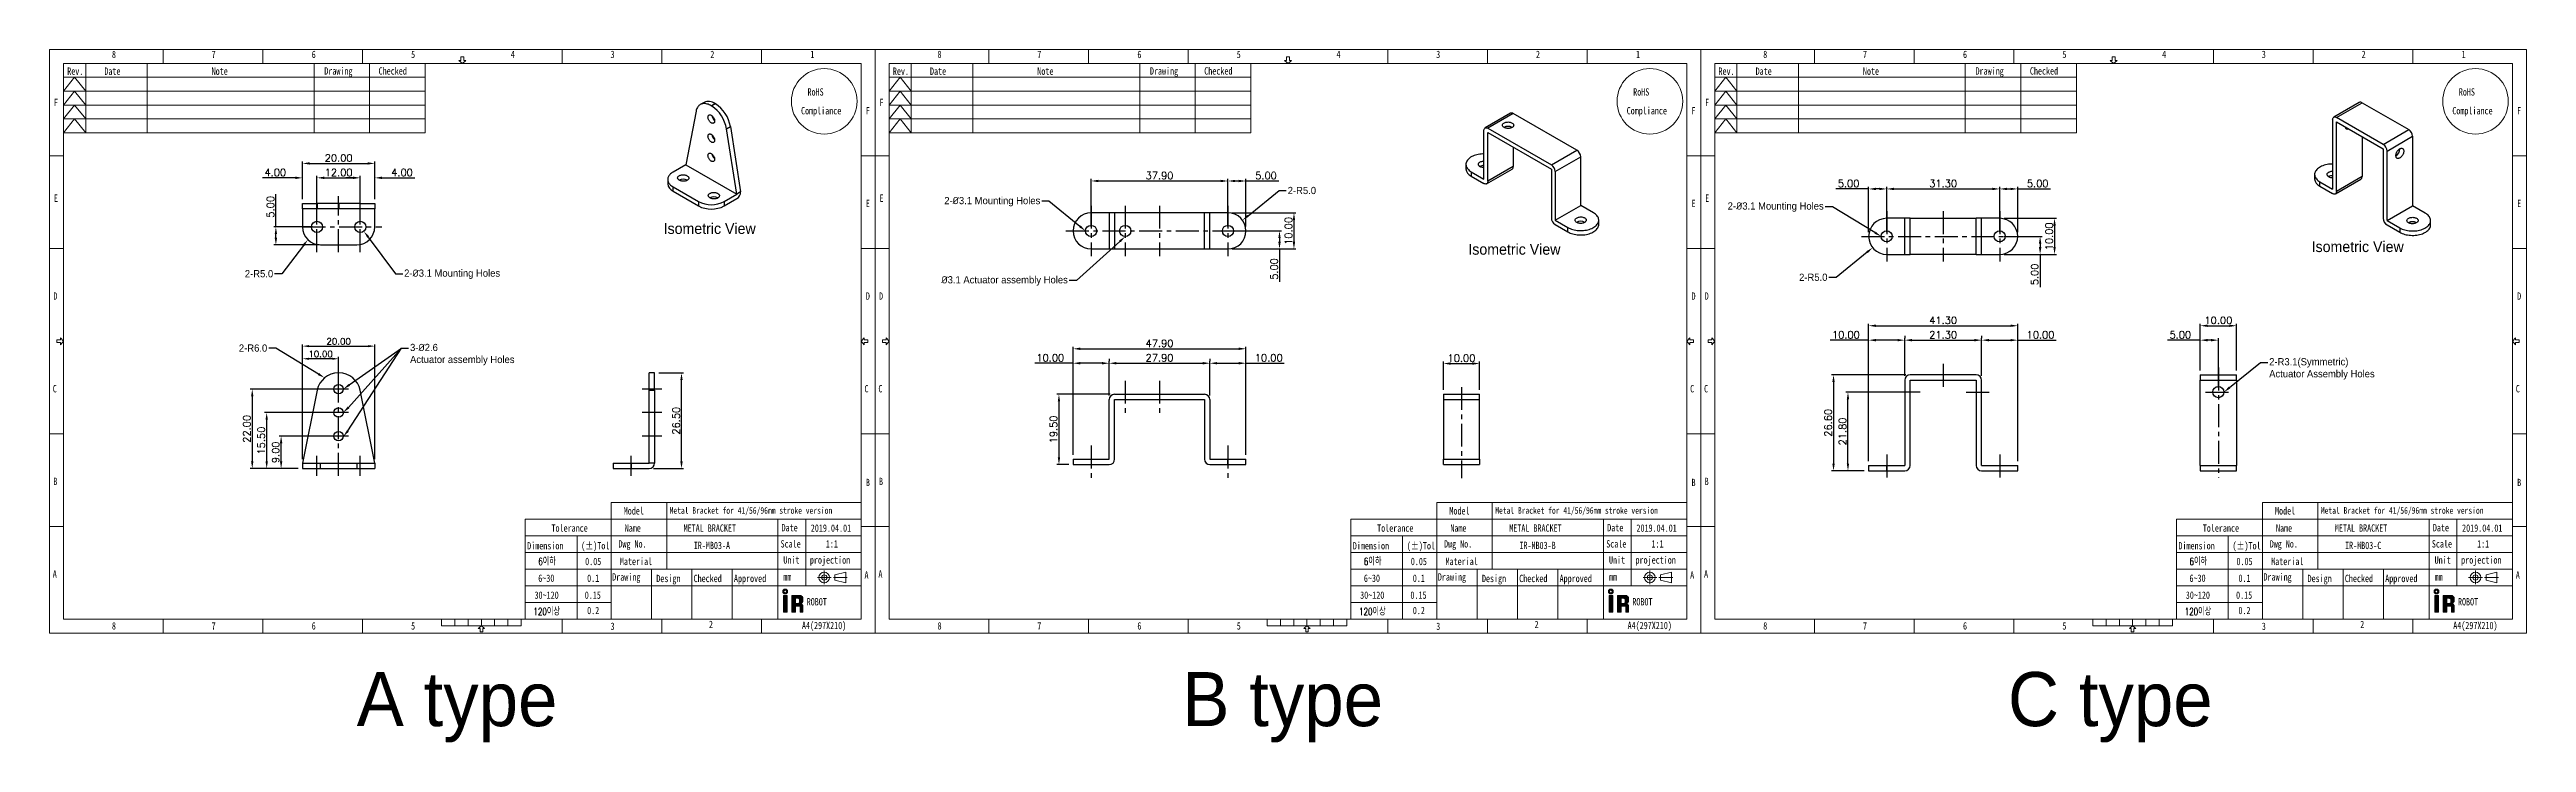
# Model space of a CAD drawing. Header units: millimetres. Extents: x 0 to 686, y -30 to 162.
import ezdxf
from ezdxf import colors
from ezdxf.entities.mleader import LeaderData, LeaderLine
from ezdxf.math import Vec2, Vec3

# ---------------------------------------------------------------- set-up
doc = ezdxf.new("R2010")
doc.units = ezdxf.units.MM
doc.linetypes.add('CENTER', pattern=[0.6, 0.375, -0.075, 0.075, -0.075])
doc.linetypes.add('CENTERX2', pattern=[20.32, 12.7, -2.54, 2.54, -2.54])
for name, color, linetype in [('CENTER', 1, 'CENTERX2'), ('Construction', 6, 'Continuous'), ('LOGO', 100, 'Continuous'), ('TEXT', 102, 'Continuous')]:
    doc.layers.add(name, color=color, linetype=linetype)
doc.styles.add('SLDTEXTSTYLE0', font='TXT', dxfattribs={"width": 0.7})
doc.styles.add('SLDTEXTSTYLE1', font='TXT', dxfattribs={"width": 0.7, "bigfont": 'bigfont'})
doc.styles.get("Standard").update_dxf_attribs({"font": 'arial.ttf'})
doc.styles.add('STYLE2', font='')
doc.styles.add('USER2', font='SIMPLEX.SHX')
doc.styles.get('STYLE2').set_extended_font_data('Gulim')
doc.dimstyles.new('BASE70', dxfattribs={"dimscale": 0.7, "dimtxt": 2.5, "dimasz": 2.5, "dimexe": 0.7, "dimexo": 1.5, "dimtad": 1, "dimzin": 1, "dimdsep": 46, "dimtxsty": 'USER2', "dimcen": 0, "dimclrd": 6, "dimclre": 6, "dimclrt": 3, "dimadec": 0, "dimazin": 0, "dimtfac": 1, "dimtofl": 0, "dimtmove": 0, "dimatfit": 3, "dimfxl": 1, "dimtolj": 1, "dimtzin": 0, "dimlwe": -1, "dimarcsym": 0})
doc.dimstyles.new('BASE80', dxfattribs={"dimscale": 0.8, "dimtxt": 2.5, "dimasz": 2.5, "dimexe": 0.7, "dimexo": 1.5, "dimtad": 1, "dimzin": 1, "dimdsep": 46, "dimtxsty": 'USER2', "dimcen": 0, "dimclrd": 6, "dimclre": 6, "dimclrt": 3, "dimadec": 0, "dimazin": 0, "dimtfac": 1, "dimtofl": 0, "dimtmove": 0, "dimatfit": 3, "dimfxl": 1, "dimtolj": 1, "dimtzin": 0, "dimlwe": -1, "dimarcsym": 0})

msp = doc.modelspace()

# ---------------------------------------------------------------- texts
at = {"color": 6, "lineweight": 9, "attachment_point": 1}
for s, insert, char_height, style in [('8', (17.281, 161.393), 2.038, 'SLDTEXTSTYLE0'), ('7', (44.909, 161.393), 2.038, 'SLDTEXTSTYLE0'), ('6', (72.628, 161.393), 2.038, 'SLDTEXTSTYLE0'), ('5', (100.163, 161.393), 2.038, 'SLDTEXTSTYLE0'), ('4', (127.79, 161.393), 2.038, 'SLDTEXTSTYLE0'), ('3', (155.418, 161.393), 2.038, 'SLDTEXTSTYLE0'), ('2', (183.045, 161.393), 2.038, 'SLDTEXTSTYLE0'), ('1', (210.764, 161.393), 2.038, 'SLDTEXTSTYLE0'), ('8', (246.001, 161.393), 2.038, 'SLDTEXTSTYLE0'), ('7', (273.628, 161.393), 2.038, 'SLDTEXTSTYLE0'), ('6', (301.347, 161.393), 2.038, 'SLDTEXTSTYLE0'), ('5', (328.882, 161.393), 2.038, 'SLDTEXTSTYLE0'), ('4', (356.51, 161.393), 2.038, 'SLDTEXTSTYLE0'), ('3', (384.137, 161.393), 2.038, 'SLDTEXTSTYLE0'), ('2', (411.764, 161.393), 2.038, 'SLDTEXTSTYLE0'), ('1', (439.483, 161.393), 2.038, 'SLDTEXTSTYLE0'), ('8', (474.72, 161.393), 2.038, 'SLDTEXTSTYLE0'), ('7', (502.347, 161.393), 2.038, 'SLDTEXTSTYLE0'), ('6', (530.066, 161.393), 2.038, 'SLDTEXTSTYLE0'), ('5', (557.601, 161.393), 2.038, 'SLDTEXTSTYLE0'), ('4', (585.229, 161.393), 2.038, 'SLDTEXTSTYLE0'), ('3', (612.856, 161.393), 2.038, 'SLDTEXTSTYLE0'), ('2', (640.483, 161.393), 2.038, 'SLDTEXTSTYLE0'), ('1', (668.202, 161.393), 2.038, 'SLDTEXTSTYLE0'), ('Rev.', (4.901, 156.738), 2.0376, 'SLDTEXTSTYLE0'), ('Date', (15.181, 156.738), 2.0376, 'SLDTEXTSTYLE0'), ('Note', (44.909, 156.738), 2.0376, 'SLDTEXTSTYLE0'), ('Drawing', (76.109, 156.8), 2.0376, 'SLDTEXTSTYLE0'), ('Checked', (91.161, 156.8), 2.0376, 'SLDTEXTSTYLE0'), ('RoHS', (209.985, 150.978), 2.0376, 'SLDTEXTSTYLE0'), ('Rev.', (233.62, 156.738), 2.0376, 'SLDTEXTSTYLE0'), ('Date', (243.901, 156.738), 2.0376, 'SLDTEXTSTYLE0'), ('Note', (273.628, 156.738), 2.0376, 'SLDTEXTSTYLE0'), ('Drawing', (304.828, 156.8), 2.0376, 'SLDTEXTSTYLE0'), ('Checked', (319.88, 156.8), 2.0376, 'SLDTEXTSTYLE0'), ('RoHS', (438.704, 150.978), 2.0376, 'SLDTEXTSTYLE0'), ('Rev.', (462.339, 156.738), 2.0376, 'SLDTEXTSTYLE0'), ('Date', (472.62, 156.738), 2.0376, 'SLDTEXTSTYLE0'), ('Note', (502.347, 156.738), 2.0376, 'SLDTEXTSTYLE0'), ('Drawing', (533.547, 156.8), 2.0376, 'SLDTEXTSTYLE0'), ('Checked', (548.599, 156.8), 2.0376, 'SLDTEXTSTYLE0'), ('RoHS', (667.423, 150.978), 2.0376, 'SLDTEXTSTYLE0'), ('F', (1.213, 148.07), 2.038, 'SLDTEXTSTYLE0'), ('Compliance', (208.179, 145.778), 2.0376, 'SLDTEXTSTYLE0'), ('F', (226.146, 145.774), 2.038, 'SLDTEXTSTYLE0'), ('F', (229.932, 148.07), 2.038, 'SLDTEXTSTYLE0'), ('Compliance', (436.898, 145.778), 2.0376, 'SLDTEXTSTYLE0'), ('F', (454.866, 145.774), 2.038, 'SLDTEXTSTYLE0'), ('F', (458.651, 148.07), 2.038, 'SLDTEXTSTYLE0'), ('Compliance', (665.617, 145.778), 2.0376, 'SLDTEXTSTYLE0'), ('F', (683.585, 145.774), 2.038, 'SLDTEXTSTYLE0'), ('E', (1.213, 121.539), 2.038, 'SLDTEXTSTYLE0'), ('E', (226.146, 120.091), 2.038, 'SLDTEXTSTYLE0'), ('E', (229.932, 121.539), 2.038, 'SLDTEXTSTYLE0'), ('E', (454.866, 120.091), 2.038, 'SLDTEXTSTYLE0'), ('E', (458.651, 121.539), 2.038, 'SLDTEXTSTYLE0'), ('E', (683.585, 120.091), 2.038, 'SLDTEXTSTYLE0'), ('D', (1.069, 94.408), 2.038, 'SLDTEXTSTYLE0'), ('D', (226.146, 94.408), 2.038, 'SLDTEXTSTYLE0'), ('D', (229.788, 94.408), 2.038, 'SLDTEXTSTYLE0'), ('D', (454.866, 94.408), 2.038, 'SLDTEXTSTYLE0'), ('D', (458.507, 94.408), 2.038, 'SLDTEXTSTYLE0'), ('D', (683.585, 94.408), 2.038, 'SLDTEXTSTYLE0'), ('C', (0.893, 68.726), 2.038, 'SLDTEXTSTYLE0'), ('C', (225.761, 68.726), 2.038, 'SLDTEXTSTYLE0'), ('C', (229.612, 68.726), 2.038, 'SLDTEXTSTYLE0'), ('C', (454.481, 68.726), 2.038, 'SLDTEXTSTYLE0'), ('C', (458.331, 68.726), 2.038, 'SLDTEXTSTYLE0'), ('C', (683.2, 68.726), 2.038, 'SLDTEXTSTYLE0'), ('B', (1.061, 43.043), 2.038, 'SLDTEXTSTYLE0'), ('B', (226.146, 42.747), 2.038, 'SLDTEXTSTYLE0'), ('B', (229.78, 43.043), 2.038, 'SLDTEXTSTYLE0'), ('B', (454.866, 42.747), 2.038, 'SLDTEXTSTYLE0'), ('B', (458.499, 43.043), 2.038, 'SLDTEXTSTYLE0'), ('B', (683.585, 42.747), 2.038, 'SLDTEXTSTYLE0'), ('Model', (159.067, 34.881), 2.0376, 'SLDTEXTSTYLE0'), ('Model', (387.786, 34.881), 2.0376, 'SLDTEXTSTYLE0'), ('Model', (616.505, 34.881), 2.0376, 'SLDTEXTSTYLE0'), ('Tolerance', (139.054, 30.109), 2.0376, 'SLDTEXTSTYLE0'), ('Name', (159.335, 30.109), 2.0376, 'SLDTEXTSTYLE0'), ('Date', (202.791, 30.212), 2.0376, 'SLDTEXTSTYLE0'), ('Tolerance', (367.773, 30.109), 2.0376, 'SLDTEXTSTYLE0'), ('Name', (388.054, 30.109), 2.0376, 'SLDTEXTSTYLE0'), ('Date', (431.51, 30.212), 2.0376, 'SLDTEXTSTYLE0'), ('Tolerance', (596.492, 30.109), 2.0376, 'SLDTEXTSTYLE0'), ('Name', (616.773, 30.109), 2.0376, 'SLDTEXTSTYLE0'), ('Date', (660.229, 30.212), 2.0376, 'SLDTEXTSTYLE0'), ('Dimension', (132.313, 25.211), 2.0376, 'SLDTEXTSTYLE0'), ('6이하', (135.383, 20.865), 2.0376, 'SLDTEXTSTYLE1'), ('(\\M+3A1BE)Tol', (147.275, 25.211), 2.03755, 'SLDTEXTSTYLE0'), ('0.05', (148.379, 20.865), 2.0376, 'SLDTEXTSTYLE0'), ('Dwg No.', (157.584, 25.724), 2.0376, 'SLDTEXTSTYLE0'), ('Material', (158.003, 20.865), 2.0376, 'SLDTEXTSTYLE0'), ('Scale', (202.519, 25.724), 2.0376, 'SLDTEXTSTYLE0'), ('Unit', (203.272, 21.26), 2.0376, 'SLDTEXTSTYLE0'), ('Dimension', (361.032, 25.211), 2.0376, 'SLDTEXTSTYLE0'), ('6이하', (364.102, 20.865), 2.0376, 'SLDTEXTSTYLE1'), ('(\\M+3A1BE)Tol', (375.994, 25.211), 2.03755, 'SLDTEXTSTYLE0'), ('0.05', (377.098, 20.865), 2.0376, 'SLDTEXTSTYLE0'), ('Dwg No.', (386.303, 25.724), 2.0376, 'SLDTEXTSTYLE0'), ('Material', (386.722, 20.865), 2.0376, 'SLDTEXTSTYLE0'), ('Scale', (431.238, 25.724), 2.0376, 'SLDTEXTSTYLE0'), ('Unit', (431.991, 21.26), 2.0376, 'SLDTEXTSTYLE0'), ('Dimension', (589.751, 25.211), 2.0376, 'SLDTEXTSTYLE0'), ('6이하', (592.821, 20.865), 2.0376, 'SLDTEXTSTYLE1'), ('(\\M+3A1BE)Tol', (604.713, 25.211), 2.03755, 'SLDTEXTSTYLE0'), ('0.05', (605.817, 20.865), 2.0376, 'SLDTEXTSTYLE0'), ('Dwg No.', (615.022, 25.724), 2.0376, 'SLDTEXTSTYLE0'), ('Material', (615.441, 20.865), 2.0376, 'SLDTEXTSTYLE0'), ('Scale', (659.957, 25.724), 2.0376, 'SLDTEXTSTYLE0'), ('Unit', (660.71, 21.26), 2.0376, 'SLDTEXTSTYLE0'), ('A', (0.893, 17.399), 2.038, 'SLDTEXTSTYLE0'), ('6~30', (135.383, 16.207), 2.0376, 'SLDTEXTSTYLE0'), ('0.1', (148.929, 16.207), 2.0376, 'SLDTEXTSTYLE0'), ('Drawing', (155.866, 16.559), 2.0376, 'SLDTEXTSTYLE0'), ('Design', (168.082, 16.146), 2.0376, 'SLDTEXTSTYLE0'), ('Checked', (178.407, 16.146), 2.0376, 'SLDTEXTSTYLE0'), ('Approved', (189.592, 16.146), 2.0376, 'SLDTEXTSTYLE0'), ('mm', (203.272, 16.58), 2.0376, 'SLDTEXTSTYLE0'), ('A', (225.761, 17.103), 2.038, 'SLDTEXTSTYLE0'), ('A', (229.612, 17.399), 2.038, 'SLDTEXTSTYLE0'), ('6~30', (364.102, 16.207), 2.0376, 'SLDTEXTSTYLE0'), ('0.1', (377.649, 16.207), 2.0376, 'SLDTEXTSTYLE0'), ('Drawing', (384.585, 16.559), 2.0376, 'SLDTEXTSTYLE0'), ('Design', (396.801, 16.146), 2.0376, 'SLDTEXTSTYLE0'), ('Checked', (407.126, 16.146), 2.0376, 'SLDTEXTSTYLE0'), ('Approved', (418.311, 16.146), 2.0376, 'SLDTEXTSTYLE0'), ('mm', (431.991, 16.58), 2.0376, 'SLDTEXTSTYLE0'), ('A', (454.481, 17.103), 2.038, 'SLDTEXTSTYLE0'), ('A', (458.331, 17.399), 2.038, 'SLDTEXTSTYLE0'), ('6~30', (592.821, 16.207), 2.0376, 'SLDTEXTSTYLE0'), ('0.1', (606.368, 16.207), 2.0376, 'SLDTEXTSTYLE0'), ('Drawing', (613.304, 16.559), 2.0376, 'SLDTEXTSTYLE0'), ('Design', (625.52, 16.146), 2.0376, 'SLDTEXTSTYLE0'), ('Checked', (635.845, 16.146), 2.0376, 'SLDTEXTSTYLE0'), ('Approved', (647.03, 16.146), 2.0376, 'SLDTEXTSTYLE0'), ('mm', (660.71, 16.58), 2.0376, 'SLDTEXTSTYLE0'), ('A', (683.2, 17.103), 2.038, 'SLDTEXTSTYLE0'), ('30~120', (134.353, 11.523), 2.0376, 'SLDTEXTSTYLE0'), ('120이상', (134.085, 6.948), 2.0376, 'SLDTEXTSTYLE1'), ('0.15', (148.268, 11.523), 2.0376, 'SLDTEXTSTYLE0'), ('0.2', (148.929, 7.276), 2.0376, 'SLDTEXTSTYLE0'), ('30~120', (363.072, 11.523), 2.0376, 'SLDTEXTSTYLE0'), ('120이상', (362.804, 6.948), 2.0376, 'SLDTEXTSTYLE1'), ('0.15', (376.987, 11.523), 2.0376, 'SLDTEXTSTYLE0'), ('0.2', (377.649, 7.276), 2.0376, 'SLDTEXTSTYLE0'), ('30~120', (591.791, 11.523), 2.0376, 'SLDTEXTSTYLE0'), ('120이상', (591.523, 6.948), 2.0376, 'SLDTEXTSTYLE1'), ('0.15', (605.706, 11.523), 2.0376, 'SLDTEXTSTYLE0'), ('0.2', (606.368, 7.276), 2.0376, 'SLDTEXTSTYLE0'), ('8', (17.281, 2.997), 2.038, 'SLDTEXTSTYLE0'), ('7', (44.909, 2.997), 2.038, 'SLDTEXTSTYLE0'), ('6', (72.628, 2.997), 2.038, 'SLDTEXTSTYLE0'), ('5', (100.163, 2.997), 2.038, 'SLDTEXTSTYLE0'), ('3', (155.418, 2.892), 2.038, 'SLDTEXTSTYLE0'), ('2', (182.663, 3.405), 2.038, 'SLDTEXTSTYLE0'), ('A4(297X210)', (208.433, 3.115), 2.03755, 'SLDTEXTSTYLE0'), ('8', (246.001, 2.997), 2.038, 'SLDTEXTSTYLE0'), ('7', (273.628, 2.997), 2.038, 'SLDTEXTSTYLE0'), ('6', (301.347, 2.997), 2.038, 'SLDTEXTSTYLE0'), ('5', (328.882, 2.997), 2.038, 'SLDTEXTSTYLE0'), ('3', (384.137, 2.892), 2.038, 'SLDTEXTSTYLE0'), ('2', (411.382, 3.405), 2.038, 'SLDTEXTSTYLE0'), ('A4(297X210)', (437.152, 3.115), 2.03755, 'SLDTEXTSTYLE0'), ('8', (474.72, 2.997), 2.038, 'SLDTEXTSTYLE0'), ('7', (502.347, 2.997), 2.038, 'SLDTEXTSTYLE0'), ('6', (530.066, 2.997), 2.038, 'SLDTEXTSTYLE0'), ('5', (557.601, 2.997), 2.038, 'SLDTEXTSTYLE0'), ('3', (612.856, 2.892), 2.038, 'SLDTEXTSTYLE0'), ('2', (640.101, 3.405), 2.038, 'SLDTEXTSTYLE0'), ('A4(297X210)', (665.871, 3.115), 2.03755, 'SLDTEXTSTYLE0')]:
    msp.add_mtext(s, dxfattribs=dict(at, insert=insert, char_height=char_height, style=style))
at = {"color": 2, "attachment_point": 1}
for s, insert, char_height in [('{\\fGulim|b0|i0|c129|p50;Isometric View}', (170.113, 113.603), 3), ('{\\fGulim|b0|i0|c129|p50;Isometric View}', (393.038, 107.847), 3), ('{\\fGulim|b0|i0|c129|p50;Isometric View}', (626.645, 108.581), 3), ('{\\fGulim|b0|i0|c129|p50;A type}', (85.076, -10.817), 15), ('{\\fGulim|b0|i0|c129|p50;B type}', (313.795, -10.817), 15), ('{\\fGulim|b0|i0|c129|p50;C type}', (542.514, -10.817), 15)]:
    msp.add_mtext_dynamic_manual_height_columns(s, width=141.38614, gutter_width=75, heights=[0], dxfattribs=dict(at, insert=insert, char_height=char_height))
at = {"color": 7, "linetype": 'Continuous', "lineweight": 18, "char_height": 2.0376, "attachment_point": 1, "style": 'SLDTEXTSTYLE0'}
for insert in [(209.751, 9.678), (438.47, 9.678), (667.189, 9.678)]:
    msp.add_mtext('ROBOT', dxfattribs=dict(at, insert=insert))
at = {"layer": 'TEXT', "lineweight": 20, "ltscale": 0.8, "char_height": 1.8338, "width": 55.4041, "attachment_point": 1, "style": 'SLDTEXTSTYLE0'}
for insert in [(171.769, 34.888), (400.488, 34.888), (629.207, 34.888)]:
    msp.add_mtext('Metal Bracket for 41/56/96mm stroke version', dxfattribs=dict(at, insert=insert))
at = {"layer": 'TEXT', "lineweight": 20, "width": 40.61322, "attachment_point": 1, "style": 'SLDTEXTSTYLE0'}
for s, insert, char_height in [('METAL BRACKET', (175.653, 30.109), 2.03755), ('2019.04.01', (210.893, 30.109), 2.0376), ('METAL BRACKET', (404.372, 30.109), 2.03755), ('2019.04.01', (439.612, 30.109), 2.0376), ('METAL BRACKET', (633.091, 30.109), 2.03755), ('2019.04.01', (668.331, 30.109), 2.0376), ('IR-MB03-A', (178.471, 25.301), 2.0376), ('projection', (210.634, 21.26), 2.0376), ('1:1', (215.048, 25.724), 2.0376), ('IR-MB03-B', (407.19, 25.301), 2.0376), ('projection', (439.353, 21.26), 2.0376), ('1:1', (443.767, 25.724), 2.0376), ('IR-MB03-C', (635.909, 25.301), 2.0376), ('projection', (668.072, 21.26), 2.0376), ('1:1', (672.486, 25.724), 2.0376)]:
    msp.add_mtext(s, dxfattribs=dict(at, insert=insert, char_height=char_height))

# ---------------------------------------------------------------- blocks, each defined once
blk = doc.blocks.new('*D38')
at = {"layer": 'Construction', "color": 6}
for p, q in [((70.09, 48.14), (70.09, 80)), ((90.09, 48.14), (90.09, 80))]:
    blk.add_line(p, q, dxfattribs=at)
at = {"layer": 'Construction', "color": 6, "lineweight": -2}
blk.add_line((71.84, 79.51), (88.34, 79.51), dxfattribs=at)
at = {"layer": 'Construction', "color": 6}
for points in [[(71.84, 79.8), (71.84, 79.21), (70.09, 79.51)], [(88.34, 79.8), (88.34, 79.21), (90.09, 79.51)]]:
    blk.add_solid(points, dxfattribs=at)
at = {"layer": 'Defpoints', "color": 0}
for p in [(90.09, 79.51), (70.09, 47.09), (90.09, 47.09)]:
    blk.add_point(p, dxfattribs=at)
at = {"layer": 'Construction', "color": 3, "lineweight": 9, "insert": (80.09, 80.82), "char_height": 1.75, "attachment_point": 5, "style": 'USER2'}
blk.add_mtext('\\A1;20.00', dxfattribs=at)
blk = doc.blocks.new('*D39')
at = {"color": 6}
for p, q in [((70.09, 48.14), (70.09, 76.5)), ((80.09, 68.64), (80.09, 76.5))]:
    blk.add_line(p, q, dxfattribs=at)
at = {"color": 6, "lineweight": -2}
blk.add_line((78.34, 76.01), (71.84, 76.01), dxfattribs=at)
at = {"color": 6}
for points in [[(71.84, 76.3), (71.84, 75.71), (70.09, 76.01)], [(78.34, 76.3), (78.34, 75.71), (80.09, 76.01)]]:
    blk.add_solid(points, dxfattribs=at)
at = {"layer": 'Defpoints', "color": 0}
for p in [(70.09, 76.01), (80.09, 67.59), (70.09, 47.09)]:
    blk.add_point(p, dxfattribs=at)
at = {"color": 3, "insert": (75.09, 77.32), "char_height": 1.75, "attachment_point": 5, "style": 'USER2'}
blk.add_mtext('\\A1;10.00', dxfattribs=at)
blk = doc.blocks.new('*D40')
at = {"color": 6}
for p, q in [((168.83, 72.09), (175.63, 72.09)), ((167.33, 45.59), (175.63, 45.59))]:
    blk.add_line(p, q, dxfattribs=at)
at = {"color": 6, "lineweight": -2}
blk.add_line((175.07, 47.59), (175.07, 70.09), dxfattribs=at)
at = {"color": 6}
for points in [[(174.73, 70.09), (175.4, 70.09), (175.07, 72.09)], [(174.73, 47.59), (175.4, 47.59), (175.07, 45.59)]]:
    blk.add_solid(points, dxfattribs=at)
at = {"layer": 'Defpoints', "color": 0}
for p in [(167.63, 72.09), (175.07, 72.09), (166.13, 45.59)]:
    blk.add_point(p, dxfattribs=at)
at = {"color": 3, "insert": (173.57, 58.84), "char_height": 2, "attachment_point": 5, "rotation": 90, "style": 'USER2'}
blk.add_mtext('\\A1;26.50', dxfattribs=at)
blk = doc.blocks.new('*D41')
at = {"color": 6}
for p, q in [((78.89, 54.59), (63.59, 54.59)), ((68.89, 45.59), (63.59, 45.59))]:
    blk.add_line(p, q, dxfattribs=at)
at = {"color": 6, "lineweight": -2}
blk.add_line((64.15, 47.59), (64.15, 52.59), dxfattribs=at)
at = {"color": 6}
for points in [[(63.82, 52.59), (64.49, 52.59), (64.15, 54.59)], [(63.82, 47.59), (64.49, 47.59), (64.15, 45.59)]]:
    blk.add_solid(points, dxfattribs=at)
at = {"layer": 'Defpoints', "color": 0}
for p in [(64.15, 54.59), (80.09, 54.59), (70.09, 45.59)]:
    blk.add_point(p, dxfattribs=at)
at = {"color": 3, "insert": (62.65, 50.09), "char_height": 2, "attachment_point": 5, "rotation": 90, "style": 'USER2'}
blk.add_mtext('\\A1;9.00', dxfattribs=at)
blk = doc.blocks.new('*D42')
at = {"color": 6}
for p, q in [((78.89, 67.59), (55.59, 67.59)), ((68.89, 45.59), (55.59, 45.59))]:
    blk.add_line(p, q, dxfattribs=at)
at = {"color": 6, "lineweight": -2}
blk.add_line((56.15, 65.59), (56.15, 47.59), dxfattribs=at)
at = {"color": 6}
for points in [[(55.82, 65.59), (56.49, 65.59), (56.15, 67.59)], [(55.82, 47.59), (56.49, 47.59), (56.15, 45.59)]]:
    blk.add_solid(points, dxfattribs=at)
at = {"layer": 'Defpoints', "color": 0}
for p in [(80.09, 67.59), (56.15, 45.59), (70.09, 45.59)]:
    blk.add_point(p, dxfattribs=at)
at = {"color": 3, "insert": (54.65, 56.59), "char_height": 2, "attachment_point": 5, "rotation": 90, "style": 'USER2'}
blk.add_mtext('\\A1;22.00', dxfattribs=at)
blk = doc.blocks.new('*D43')
at = {"color": 6}
for p, q in [((78.89, 61.09), (59.59, 61.09)), ((68.89, 45.59), (59.59, 45.59))]:
    blk.add_line(p, q, dxfattribs=at)
at = {"color": 6, "lineweight": -2}
blk.add_line((60.15, 47.59), (60.15, 59.09), dxfattribs=at)
at = {"color": 6}
for points in [[(59.82, 59.09), (60.49, 59.09), (60.15, 61.09)], [(59.82, 47.59), (60.49, 47.59), (60.15, 45.59)]]:
    blk.add_solid(points, dxfattribs=at)
at = {"layer": 'Defpoints', "color": 0}
for p in [(60.15, 61.09), (80.09, 61.09), (70.09, 45.59)]:
    blk.add_point(p, dxfattribs=at)
at = {"color": 3, "insert": (58.65, 53.34), "char_height": 2, "attachment_point": 5, "rotation": 90, "style": 'USER2'}
blk.add_mtext('\\A1;15.50', dxfattribs=at)
blk = doc.blocks.new('*D44')
at = {"color": 6}
for p, q in [((74.09, 113.76), (74.09, 126.71)), ((86.09, 113.76), (86.09, 126.71))]:
    blk.add_line(p, q, dxfattribs=at)
at = {"color": 6, "lineweight": -2}
blk.add_line((76.09, 126.15), (84.09, 126.15), dxfattribs=at)
at = {"color": 6}
for points in [[(76.09, 126.49), (76.09, 125.82), (74.09, 126.15)], [(84.09, 126.49), (84.09, 125.82), (86.09, 126.15)]]:
    blk.add_solid(points, dxfattribs=at)
at = {"layer": 'Defpoints', "color": 0}
for p in [(86.09, 126.15), (74.09, 112.56), (86.09, 112.56)]:
    blk.add_point(p, dxfattribs=at)
at = {"color": 3, "insert": (80.09, 127.65), "char_height": 2, "attachment_point": 5, "style": 'USER2'}
blk.add_mtext('\\A1;12.00', dxfattribs=at)
blk = doc.blocks.new('*D45')
at = {"color": 6}
for p, q in [((70.09, 120.26), (70.09, 130.71)), ((90.09, 120.26), (90.09, 130.71))]:
    blk.add_line(p, q, dxfattribs=at)
at = {"color": 6, "lineweight": -2}
blk.add_line((72.09, 130.15), (88.09, 130.15), dxfattribs=at)
at = {"color": 6}
for points in [[(72.09, 130.49), (72.09, 129.82), (70.09, 130.15)], [(88.09, 130.49), (88.09, 129.82), (90.09, 130.15)]]:
    blk.add_solid(points, dxfattribs=at)
at = {"layer": 'Defpoints', "color": 0}
for p in [(90.09, 130.15), (70.09, 119.06), (90.09, 119.06)]:
    blk.add_point(p, dxfattribs=at)
at = {"color": 3, "insert": (80.09, 131.65), "char_height": 2, "attachment_point": 5, "style": 'USER2'}
blk.add_mtext('\\A1;20.00', dxfattribs=at)
blk = doc.blocks.new('*D46')
at = {"color": 6, "lineweight": -2}
for p, q in [((68.09, 126.15), (58.99, 126.15)), ((76.09, 126.15), (78.09, 126.15))]:
    blk.add_line(p, q, dxfattribs=at)
at = {"color": 6}
for p, q in [((70.09, 120.26), (70.09, 126.71)), ((74.09, 113.76), (74.09, 126.71))]:
    blk.add_line(p, q, dxfattribs=at)
for points in [[(68.09, 126.49), (68.09, 125.82), (70.09, 126.15)], [(76.09, 126.49), (76.09, 125.82), (74.09, 126.15)]]:
    blk.add_solid(points, dxfattribs=at)
at = {"layer": 'Defpoints', "color": 0}
for p in [(70.09, 126.15), (70.09, 119.06), (74.09, 112.56)]:
    blk.add_point(p, dxfattribs=at)
at = {"color": 3, "insert": (62.54, 127.65), "char_height": 2, "attachment_point": 5, "style": 'USER2'}
blk.add_mtext('\\A1;4.00', dxfattribs=at)
blk = doc.blocks.new('*D47')
at = {"color": 6, "lineweight": -2}
for p, q in [((84.09, 126.15), (82.09, 126.15)), ((92.09, 126.15), (101.19, 126.15))]:
    blk.add_line(p, q, dxfattribs=at)
at = {"color": 6}
for p, q in [((86.09, 113.76), (86.09, 126.71)), ((90.09, 120.26), (90.09, 126.71))]:
    blk.add_line(p, q, dxfattribs=at)
for points in [[(84.09, 126.49), (84.09, 125.82), (86.09, 126.15)], [(92.09, 126.49), (92.09, 125.82), (90.09, 126.15)]]:
    blk.add_solid(points, dxfattribs=at)
at = {"layer": 'Defpoints', "color": 0}
for p in [(90.09, 126.15), (90.09, 119.06), (86.09, 112.56)]:
    blk.add_point(p, dxfattribs=at)
at = {"color": 3, "insert": (97.64, 127.65), "char_height": 2, "attachment_point": 5, "style": 'USER2'}
blk.add_mtext('\\A1;4.00', dxfattribs=at)
blk = doc.blocks.new('*D48')
at = {"color": 6, "lineweight": -2}
for p, q in [((62.7, 112.56), (62.7, 121.65)), ((62.7, 109.56), (62.7, 110.56))]:
    blk.add_line(p, q, dxfattribs=at)
at = {"color": 6}
for p, q in [((72.89, 112.56), (62.14, 112.56)), ((74.7, 107.56), (62.14, 107.56))]:
    blk.add_line(p, q, dxfattribs=at)
for points in [[(62.37, 110.56), (63.04, 110.56), (62.7, 112.56)], [(62.37, 109.56), (63.04, 109.56), (62.7, 107.56)]]:
    blk.add_solid(points, dxfattribs=at)
at = {"layer": 'Defpoints', "color": 0}
for p in [(74.09, 112.56), (62.7, 107.56), (75.9, 107.56)]:
    blk.add_point(p, dxfattribs=at)
at = {"color": 3, "insert": (61.2, 118.11), "char_height": 2, "attachment_point": 5, "rotation": 90, "style": 'USER2'}
blk.add_mtext('\\A1;5.00', dxfattribs=at)
blk = doc.blocks.new('*D49')
at = {"color": 6}
for p, q in [((293.54, 65.87), (293.54, 75.33)), ((321.44, 65.87), (321.44, 75.33))]:
    blk.add_line(p, q, dxfattribs=at)
at = {"color": 6, "lineweight": -2}
blk.add_line((295.54, 74.77), (319.44, 74.77), dxfattribs=at)
at = {"color": 6}
for points in [[(295.54, 75.11), (295.54, 74.44), (293.54, 74.77)], [(319.44, 75.11), (319.44, 74.44), (321.44, 74.77)]]:
    blk.add_solid(points, dxfattribs=at)
at = {"layer": 'Defpoints', "color": 0}
for p in [(321.44, 74.77), (293.54, 64.67), (321.44, 64.67)]:
    blk.add_point(p, dxfattribs=at)
at = {"color": 3, "insert": (307.49, 76.27), "char_height": 2, "attachment_point": 5, "style": 'USER2'}
blk.add_mtext('\\A1;27.90', dxfattribs=at)
blk = doc.blocks.new('*D50')
at = {"color": 6}
for p, q in [((283.54, 49.37), (283.54, 79.33)), ((331.44, 49.37), (331.44, 79.33))]:
    blk.add_line(p, q, dxfattribs=at)
at = {"color": 6, "lineweight": -2}
blk.add_line((285.54, 78.77), (329.44, 78.77), dxfattribs=at)
at = {"color": 6}
for points in [[(285.54, 79.11), (285.54, 78.44), (283.54, 78.77)], [(329.44, 79.11), (329.44, 78.44), (331.44, 78.77)]]:
    blk.add_solid(points, dxfattribs=at)
at = {"layer": 'Defpoints', "color": 0}
for p in [(331.44, 78.77), (283.54, 48.17), (331.44, 48.17)]:
    blk.add_point(p, dxfattribs=at)
at = {"color": 3, "insert": (307.49, 80.27), "char_height": 2, "attachment_point": 5, "style": 'USER2'}
blk.add_mtext('\\A1;47.90', dxfattribs=at)
blk = doc.blocks.new('*D51')
at = {"color": 6}
for p, q in [((293.54, 75.97), (293.54, 75.33)), ((283.54, 49.37), (283.54, 75.33))]:
    blk.add_line(p, q, dxfattribs=at)
at = {"color": 6, "lineweight": -2}
for p, q in [((283.54, 74.77), (272.92, 74.77)), ((291.54, 74.77), (285.54, 74.77))]:
    blk.add_line(p, q, dxfattribs=at)
at = {"color": 6}
for points in [[(285.54, 75.11), (285.54, 74.44), (283.54, 74.77)], [(291.54, 75.11), (291.54, 74.44), (293.54, 74.77)]]:
    blk.add_solid(points, dxfattribs=at)
at = {"layer": 'Defpoints', "color": 0}
for p in [(293.54, 74.77), (293.54, 74.77), (283.54, 48.17)]:
    blk.add_point(p, dxfattribs=at)
at = {"color": 3, "insert": (277.23, 76.27), "char_height": 2, "attachment_point": 5, "style": 'USER2'}
blk.add_mtext('\\A1;10.00', dxfattribs=at)
blk = doc.blocks.new('*D35')
at = {"color": 6}
for p, q in [((321.44, 75.97), (321.44, 75.33)), ((331.44, 49.37), (331.44, 75.33))]:
    blk.add_line(p, q, dxfattribs=at)
at = {"color": 6, "lineweight": -2}
for p, q in [((323.44, 74.77), (329.44, 74.77)), ((331.44, 74.77), (342.06, 74.77))]:
    blk.add_line(p, q, dxfattribs=at)
at = {"color": 6}
for points in [[(323.44, 75.11), (323.44, 74.44), (321.44, 74.77)], [(329.44, 75.11), (329.44, 74.44), (331.44, 74.77)]]:
    blk.add_solid(points, dxfattribs=at)
at = {"layer": 'Defpoints', "color": 0}
for p in [(321.44, 74.77), (321.44, 74.77), (331.44, 48.17)]:
    blk.add_point(p, dxfattribs=at)
at = {"color": 3, "insert": (337.75, 76.27), "char_height": 2, "attachment_point": 5, "style": 'USER2'}
blk.add_mtext('\\A1;10.00', dxfattribs=at)
blk = doc.blocks.new('*D52')
at = {"color": 6}
for p, q in [((293.84, 66.17), (279.07, 66.17)), ((282.34, 46.67), (279.07, 46.67))]:
    blk.add_line(p, q, dxfattribs=at)
at = {"color": 6, "lineweight": -2}
blk.add_line((279.63, 64.17), (279.63, 48.67), dxfattribs=at)
at = {"color": 6}
for points in [[(279.3, 64.17), (279.96, 64.17), (279.63, 66.17)], [(279.3, 48.67), (279.96, 48.67), (279.63, 46.67)]]:
    blk.add_solid(points, dxfattribs=at)
at = {"layer": 'Defpoints', "color": 0}
for p in [(295.04, 66.17), (279.63, 46.67), (283.54, 46.67)]:
    blk.add_point(p, dxfattribs=at)
at = {"color": 3, "insert": (278.13, 56.42), "char_height": 2, "attachment_point": 5, "rotation": 90, "style": 'USER2'}
blk.add_mtext('\\A1;19.50', dxfattribs=at)
blk = doc.blocks.new('*D53')
at = {"color": 6}
for p, q in [((386.14, 67.37), (386.14, 75.24)), ((396.14, 67.37), (396.14, 75.24))]:
    blk.add_line(p, q, dxfattribs=at)
at = {"color": 6, "lineweight": -2}
blk.add_line((388.14, 74.68), (394.14, 74.68), dxfattribs=at)
at = {"color": 6}
for points in [[(388.14, 75.02), (388.14, 74.35), (386.14, 74.68)], [(394.14, 75.02), (394.14, 74.35), (396.14, 74.68)]]:
    blk.add_solid(points, dxfattribs=at)
at = {"layer": 'Defpoints', "color": 0}
for p in [(396.14, 74.68), (386.14, 66.17), (396.14, 66.17)]:
    blk.add_point(p, dxfattribs=at)
at = {"color": 3, "insert": (391.14, 76.18), "char_height": 2, "attachment_point": 5, "style": 'USER2'}
blk.add_mtext('\\A1;10.00', dxfattribs=at)
blk = doc.blocks.new('*D54')
at = {"color": 6}
for p, q in [((288.54, 112.64), (288.54, 125.84)), ((326.44, 112.64), (326.44, 125.84))]:
    blk.add_line(p, q, dxfattribs=at)
at = {"color": 6, "lineweight": -2}
blk.add_line((290.54, 125.28), (324.44, 125.28), dxfattribs=at)
at = {"color": 6}
for points in [[(290.54, 125.61), (290.54, 124.95), (288.54, 125.28)], [(324.44, 125.61), (324.44, 124.95), (326.44, 125.28)]]:
    blk.add_solid(points, dxfattribs=at)
at = {"layer": 'Defpoints', "color": 0}
for p in [(326.44, 125.28), (288.54, 111.44), (326.44, 111.44)]:
    blk.add_point(p, dxfattribs=at)
at = {"color": 3, "insert": (307.49, 126.78), "char_height": 2, "attachment_point": 5, "style": 'USER2'}
blk.add_mtext('\\A1;37.90', dxfattribs=at)
blk = doc.blocks.new('*D55')
at = {"color": 6}
for p, q in [((326.44, 112.64), (326.44, 125.84)), ((331.44, 112.64), (331.44, 125.84))]:
    blk.add_line(p, q, dxfattribs=at)
at = {"color": 6, "lineweight": -2}
for p, q in [((328.44, 125.28), (329.44, 125.28)), ((331.44, 125.28), (340.54, 125.28))]:
    blk.add_line(p, q, dxfattribs=at)
at = {"color": 6}
for points in [[(328.44, 125.61), (328.44, 124.95), (326.44, 125.28)], [(329.44, 125.61), (329.44, 124.95), (331.44, 125.28)]]:
    blk.add_solid(points, dxfattribs=at)
at = {"layer": 'Defpoints', "color": 0}
for p in [(331.44, 125.28), (326.44, 111.44), (331.44, 111.44)]:
    blk.add_point(p, dxfattribs=at)
at = {"color": 3, "insert": (336.99, 126.78), "char_height": 2, "attachment_point": 5, "style": 'USER2'}
blk.add_mtext('\\A1;5.00', dxfattribs=at)
blk = doc.blocks.new('*D56')
at = {"color": 6}
for p, q in [((327.64, 116.44), (345.29, 116.44)), ((327.64, 106.44), (345.29, 106.44))]:
    blk.add_line(p, q, dxfattribs=at)
at = {"color": 6, "lineweight": -2}
blk.add_line((344.73, 114.44), (344.73, 108.44), dxfattribs=at)
at = {"color": 6}
for points in [[(344.39, 114.44), (345.06, 114.44), (344.73, 116.44)], [(344.39, 108.44), (345.06, 108.44), (344.73, 106.44)]]:
    blk.add_solid(points, dxfattribs=at)
at = {"layer": 'Defpoints', "color": 0}
for p in [(326.44, 116.44), (326.44, 106.44), (344.73, 106.44)]:
    blk.add_point(p, dxfattribs=at)
at = {"color": 3, "insert": (343.23, 111.44), "char_height": 2, "attachment_point": 5, "rotation": 90, "style": 'USER2'}
blk.add_mtext('\\A1;10.00', dxfattribs=at)
blk = doc.blocks.new('*D57')
at = {"color": 6}
for p, q in [((327.64, 111.44), (341.29, 111.44)), ((327.64, 106.44), (341.29, 106.44))]:
    blk.add_line(p, q, dxfattribs=at)
at = {"color": 6, "lineweight": -2}
for p, q in [((340.73, 109.44), (340.73, 108.44)), ((340.73, 106.44), (340.73, 97.34))]:
    blk.add_line(p, q, dxfattribs=at)
at = {"color": 6}
for points in [[(340.39, 109.44), (341.06, 109.44), (340.73, 111.44)], [(340.39, 108.44), (341.06, 108.44), (340.73, 106.44)]]:
    blk.add_solid(points, dxfattribs=at)
at = {"layer": 'Defpoints', "color": 0}
for p in [(326.44, 111.44), (326.44, 106.44), (340.73, 106.44)]:
    blk.add_point(p, dxfattribs=at)
at = {"color": 3, "insert": (339.23, 100.89), "char_height": 2, "attachment_point": 5, "rotation": 90, "style": 'USER2'}
blk.add_mtext('\\A1;5.00', dxfattribs=at)
blk = doc.blocks.new('*D58')
at = {"color": 6}
for p, q in [((513.93, 71.27), (513.93, 81.72)), ((535.23, 71.27), (535.23, 81.72))]:
    blk.add_line(p, q, dxfattribs=at)
at = {"color": 6, "lineweight": -2}
blk.add_line((515.93, 81.16), (533.23, 81.16), dxfattribs=at)
at = {"color": 6}
for points in [[(515.93, 81.5), (515.93, 80.83), (513.93, 81.16)], [(533.23, 81.5), (533.23, 80.83), (535.23, 81.16)]]:
    blk.add_solid(points, dxfattribs=at)
at = {"layer": 'Defpoints', "color": 0}
for p in [(535.23, 81.16), (513.93, 70.07), (535.23, 70.07)]:
    blk.add_point(p, dxfattribs=at)
at = {"color": 3, "insert": (524.58, 82.66), "char_height": 2, "attachment_point": 5, "style": 'USER2'}
blk.add_mtext('\\A1;21.30', dxfattribs=at)
blk = doc.blocks.new('*D59')
at = {"color": 6}
for p, q in [((503.93, 47.67), (503.93, 85.72)), ((545.23, 47.67), (545.23, 85.72))]:
    blk.add_line(p, q, dxfattribs=at)
at = {"color": 6, "lineweight": -2}
blk.add_line((505.93, 85.16), (543.23, 85.16), dxfattribs=at)
at = {"color": 6}
for points in [[(505.93, 85.5), (505.93, 84.83), (503.93, 85.16)], [(543.23, 85.5), (543.23, 84.83), (545.23, 85.16)]]:
    blk.add_solid(points, dxfattribs=at)
at = {"layer": 'Defpoints', "color": 0}
for p in [(545.23, 85.16), (503.93, 46.47), (545.23, 46.47)]:
    blk.add_point(p, dxfattribs=at)
at = {"color": 3, "insert": (524.58, 86.66), "char_height": 2, "attachment_point": 5, "style": 'USER2'}
blk.add_mtext('\\A1;41.30', dxfattribs=at)
blk = doc.blocks.new('*D60')
at = {"color": 6}
for p, q in [((513.93, 82.36), (513.93, 81.72)), ((503.93, 47.67), (503.93, 81.72))]:
    blk.add_line(p, q, dxfattribs=at)
at = {"color": 6, "lineweight": -2}
for p, q in [((503.93, 81.16), (493.31, 81.16)), ((511.93, 81.16), (505.93, 81.16))]:
    blk.add_line(p, q, dxfattribs=at)
at = {"color": 6}
for points in [[(505.93, 81.5), (505.93, 80.83), (503.93, 81.16)], [(511.93, 81.5), (511.93, 80.83), (513.93, 81.16)]]:
    blk.add_solid(points, dxfattribs=at)
at = {"layer": 'Defpoints', "color": 0}
for p in [(503.93, 81.16), (513.93, 81.16), (503.93, 46.47)]:
    blk.add_point(p, dxfattribs=at)
at = {"color": 3, "insert": (497.62, 82.66), "char_height": 2, "attachment_point": 5, "style": 'USER2'}
blk.add_mtext('\\A1;10.00', dxfattribs=at)
blk = doc.blocks.new('*D36')
at = {"color": 6}
for p, q in [((535.23, 82.36), (535.23, 81.72)), ((545.23, 47.67), (545.23, 81.72))]:
    blk.add_line(p, q, dxfattribs=at)
at = {"color": 6, "lineweight": -2}
for p, q in [((537.23, 81.16), (543.23, 81.16)), ((545.23, 81.16), (555.85, 81.16))]:
    blk.add_line(p, q, dxfattribs=at)
at = {"color": 6}
for points in [[(537.23, 81.5), (537.23, 80.83), (535.23, 81.16)], [(543.23, 81.5), (543.23, 80.83), (545.23, 81.16)]]:
    blk.add_solid(points, dxfattribs=at)
at = {"layer": 'Defpoints', "color": 0}
for p in [(535.23, 81.16), (545.23, 81.16), (545.23, 46.47)]:
    blk.add_point(p, dxfattribs=at)
at = {"color": 3, "insert": (551.54, 82.66), "char_height": 2, "attachment_point": 5, "style": 'USER2'}
blk.add_mtext('\\A1;10.00', dxfattribs=at)
blk = doc.blocks.new('*D61')
at = {"color": 6}
for p, q in [((514.23, 71.57), (493.64, 71.57)), ((502.73, 44.97), (493.64, 44.97))]:
    blk.add_line(p, q, dxfattribs=at)
at = {"color": 6, "lineweight": -2}
blk.add_line((494.2, 69.57), (494.2, 46.97), dxfattribs=at)
at = {"color": 6}
for points in [[(493.87, 69.57), (494.53, 69.57), (494.2, 71.57)], [(493.87, 46.97), (494.53, 46.97), (494.2, 44.97)]]:
    blk.add_solid(points, dxfattribs=at)
at = {"layer": 'Defpoints', "color": 0}
for p in [(515.43, 71.57), (494.2, 44.97), (503.93, 44.97)]:
    blk.add_point(p, dxfattribs=at)
at = {"color": 3, "insert": (492.7, 58.27), "char_height": 2, "attachment_point": 5, "rotation": 90, "style": 'USER2'}
blk.add_mtext('\\A1;26.60', dxfattribs=at)
blk = doc.blocks.new('*D62')
at = {"color": 6}
for p, q in [((595.81, 72.77), (595.81, 85.72)), ((605.81, 72.77), (605.81, 85.72))]:
    blk.add_line(p, q, dxfattribs=at)
at = {"color": 6, "lineweight": -2}
blk.add_line((597.81, 85.16), (603.81, 85.16), dxfattribs=at)
at = {"color": 6}
for points in [[(597.81, 85.5), (597.81, 84.83), (595.81, 85.16)], [(603.81, 85.5), (603.81, 84.83), (605.81, 85.16)]]:
    blk.add_solid(points, dxfattribs=at)
at = {"layer": 'Defpoints', "color": 0}
for p in [(605.81, 85.16), (595.81, 71.57), (605.81, 71.57)]:
    blk.add_point(p, dxfattribs=at)
at = {"color": 3, "insert": (600.81, 86.66), "char_height": 2, "attachment_point": 5, "style": 'USER2'}
blk.add_mtext('\\A1;10.00', dxfattribs=at)
blk = doc.blocks.new('*D63')
at = {"color": 6, "lineweight": -2}
for p, q in [((595.81, 81.16), (586.71, 81.16)), ((598.81, 81.16), (597.81, 81.16))]:
    blk.add_line(p, q, dxfattribs=at)
at = {"color": 6}
for p, q in [((595.81, 72.77), (595.81, 81.72)), ((600.81, 67.97), (600.81, 81.72))]:
    blk.add_line(p, q, dxfattribs=at)
for points in [[(597.81, 81.5), (597.81, 80.83), (595.81, 81.16)], [(598.81, 81.5), (598.81, 80.83), (600.81, 81.16)]]:
    blk.add_solid(points, dxfattribs=at)
at = {"layer": 'Defpoints', "color": 0}
for p in [(595.81, 81.16), (595.81, 71.57), (600.81, 66.77)]:
    blk.add_point(p, dxfattribs=at)
at = {"color": 3, "insert": (590.26, 82.66), "char_height": 2, "attachment_point": 5, "style": 'USER2'}
blk.add_mtext('\\A1;5.00', dxfattribs=at)
blk = doc.blocks.new('*D64')
at = {"color": 6}
for p, q in [((512.73, 66.77), (497.64, 66.77)), ((502.73, 44.97), (497.64, 44.97))]:
    blk.add_line(p, q, dxfattribs=at)
at = {"color": 6, "lineweight": -2}
blk.add_line((498.2, 46.97), (498.2, 64.77), dxfattribs=at)
at = {"color": 6}
for points in [[(497.87, 64.77), (498.53, 64.77), (498.2, 66.77)], [(497.87, 46.97), (498.53, 46.97), (498.2, 44.97)]]:
    blk.add_solid(points, dxfattribs=at)
at = {"layer": 'Defpoints', "color": 0}
for p in [(498.2, 66.77), (513.93, 66.77), (503.93, 44.97)]:
    blk.add_point(p, dxfattribs=at)
at = {"color": 3, "insert": (496.7, 55.87), "char_height": 2, "attachment_point": 5, "rotation": 90, "style": 'USER2'}
blk.add_mtext('\\A1;21.80', dxfattribs=at)
blk = doc.blocks.new('*D65')
at = {"color": 6}
for p, q in [((508.93, 111.14), (508.93, 123.64)), ((540.23, 111.14), (540.23, 123.64))]:
    blk.add_line(p, q, dxfattribs=at)
at = {"color": 6, "lineweight": -2}
blk.add_line((510.93, 123.08), (538.23, 123.08), dxfattribs=at)
at = {"color": 6}
for points in [[(510.93, 123.41), (510.93, 122.75), (508.93, 123.08)], [(538.23, 123.41), (538.23, 122.75), (540.23, 123.08)]]:
    blk.add_solid(points, dxfattribs=at)
at = {"layer": 'Defpoints', "color": 0}
for p in [(540.23, 123.08), (508.93, 109.94), (540.23, 109.94)]:
    blk.add_point(p, dxfattribs=at)
at = {"color": 3, "insert": (524.58, 124.58), "char_height": 2, "attachment_point": 5, "style": 'USER2'}
blk.add_mtext('\\A1;31.30', dxfattribs=at)
blk = doc.blocks.new('*D66')
at = {"color": 6}
for p, q in [((503.93, 111.14), (503.93, 123.64)), ((508.93, 111.14), (508.93, 123.64))]:
    blk.add_line(p, q, dxfattribs=at)
at = {"color": 6, "lineweight": -2}
for p, q in [((503.93, 123.08), (494.83, 123.08)), ((506.93, 123.08), (505.93, 123.08))]:
    blk.add_line(p, q, dxfattribs=at)
at = {"color": 6}
for points in [[(505.93, 123.41), (505.93, 122.75), (503.93, 123.08)], [(506.93, 123.41), (506.93, 122.75), (508.93, 123.08)]]:
    blk.add_solid(points, dxfattribs=at)
at = {"layer": 'Defpoints', "color": 0}
for p in [(508.93, 123.08), (503.93, 109.94), (508.93, 109.94)]:
    blk.add_point(p, dxfattribs=at)
at = {"color": 3, "insert": (498.38, 124.58), "char_height": 2, "attachment_point": 5, "style": 'USER2'}
blk.add_mtext('\\A1;5.00', dxfattribs=at)
blk = doc.blocks.new('*D37')
at = {"color": 6}
for p, q in [((540.23, 111.14), (540.23, 123.64)), ((545.23, 111.14), (545.23, 123.64))]:
    blk.add_line(p, q, dxfattribs=at)
at = {"color": 6, "lineweight": -2}
for p, q in [((542.23, 123.08), (543.23, 123.08)), ((545.23, 123.08), (554.32, 123.08))]:
    blk.add_line(p, q, dxfattribs=at)
at = {"color": 6}
for points in [[(542.23, 123.41), (542.23, 122.75), (540.23, 123.08)], [(543.23, 123.41), (543.23, 122.75), (545.23, 123.08)]]:
    blk.add_solid(points, dxfattribs=at)
at = {"layer": 'Defpoints', "color": 0}
for p in [(540.23, 123.08), (540.23, 109.94), (545.23, 109.94)]:
    blk.add_point(p, dxfattribs=at)
at = {"color": 3, "insert": (550.77, 124.58), "char_height": 2, "attachment_point": 5, "style": 'USER2'}
blk.add_mtext('\\A1;5.00', dxfattribs=at)
blk = doc.blocks.new('*D67')
at = {"color": 6}
for p, q in [((541.43, 114.94), (555.99, 114.94)), ((541.43, 104.94), (555.99, 104.94))]:
    blk.add_line(p, q, dxfattribs=at)
at = {"color": 6, "lineweight": -2}
blk.add_line((555.43, 112.94), (555.43, 106.94), dxfattribs=at)
at = {"color": 6}
for points in [[(555.1, 112.94), (555.77, 112.94), (555.43, 114.94)], [(555.1, 106.94), (555.77, 106.94), (555.43, 104.94)]]:
    blk.add_solid(points, dxfattribs=at)
at = {"layer": 'Defpoints', "color": 0}
for p in [(540.23, 114.94), (540.23, 104.94), (555.43, 104.94)]:
    blk.add_point(p, dxfattribs=at)
at = {"color": 3, "insert": (553.93, 109.94), "char_height": 2, "attachment_point": 5, "rotation": 90, "style": 'USER2'}
blk.add_mtext('\\A1;10.00', dxfattribs=at)
blk = doc.blocks.new('*D68')
at = {"color": 6}
for p, q in [((541.43, 109.94), (551.99, 109.94)), ((541.43, 104.94), (551.99, 104.94))]:
    blk.add_line(p, q, dxfattribs=at)
at = {"color": 6, "lineweight": -2}
for p, q in [((551.43, 107.94), (551.43, 106.94)), ((551.43, 104.94), (551.43, 95.84))]:
    blk.add_line(p, q, dxfattribs=at)
at = {"color": 6}
for points in [[(551.1, 107.94), (551.77, 107.94), (551.43, 109.94)], [(551.1, 106.94), (551.77, 106.94), (551.43, 104.94)]]:
    blk.add_solid(points, dxfattribs=at)
at = {"layer": 'Defpoints', "color": 0}
for p in [(540.23, 109.94), (540.23, 104.94), (551.43, 104.94)]:
    blk.add_point(p, dxfattribs=at)
at = {"color": 3, "insert": (549.93, 99.39), "char_height": 2, "attachment_point": 5, "rotation": 90, "style": 'USER2'}
blk.add_mtext('\\A1;5.00', dxfattribs=at)

# ---------------------------------------------------------------- dimensions: what is measured, and where the dimension line sits
for base, p1, p2, picture, middle in [((90.09, 130.153), (70.09, 119.059), (90.09, 119.059), '*D45', (80.09, 130.153)), ((545.226, 85.164), (503.926, 46.468), (545.226, 46.468), '*D59', (524.576, 85.164)), ((535.226, 81.164), (513.926, 70.068), (535.226, 70.068), '*D58', (524.576, 81.164)), ((605.807, 85.164), (595.807, 71.568), (605.807, 71.568), '*D62', (600.807, 85.164)), ((331.442, 78.772), (283.542, 48.175), (331.442, 48.175), '*D50', (307.492, 78.772))]:
    dim = msp.add_linear_dim(base=base, p1=p1, p2=p2, dimstyle='BASE80', override={"dimtmove": 0})
    dim.commit()
    dim.dimension.update_dxf_attribs({"geometry": picture, "text_midpoint": middle, "dimtype": 160})
for base, p1, p2, picture, middle in [((70.09, 126.153), (74.09, 112.559), (70.09, 119.059), '*D46', (62.543, 127.653)), ((90.09, 126.153), (86.09, 112.559), (90.09, 119.059), '*D47', (97.638, 127.653)), ((326.442, 125.279), (288.542, 111.438), (326.442, 111.438), '*D54', (307.492, 126.779)), ((331.442, 125.279), (326.442, 111.438), (331.442, 111.438), '*D55', (336.989, 126.779)), ((540.226, 123.08), (508.926, 109.935), (540.226, 109.935), '*D65', (524.576, 124.58)), ((396.135, 74.683), (386.135, 66.175), (396.135, 66.175), '*D53', (391.135, 76.183))]:
    dim = msp.add_linear_dim(base=base, p1=p1, p2=p2, dimstyle='BASE80')
    dim.commit()
    dim.dimension.update_dxf_attribs({"geometry": picture, "text_midpoint": middle})
for base, p1, p2, dimstyle, picture, middle in [((86.09, 126.153), (74.09, 112.559), (86.09, 112.559), 'BASE80', '*D44', (80.09, 127.653)), ((595.807, 81.164), (600.807, 66.768), (595.807, 71.568), 'BASE80', '*D63', (590.259, 82.664)), ((70.09, 76.005), (80.09, 67.591), (70.09, 47.091), 'BASE70', '*D39', (75.09, 77.318)), ((321.442, 74.772), (293.542, 64.675), (321.442, 64.675), 'BASE80', '*D49', (307.492, 76.272))]:
    dim = msp.add_linear_dim(base=base, p1=p1, p2=p2, dimstyle=dimstyle, override={"dimtmove": 0})
    dim.commit()
    dim.dimension.update_dxf_attribs({"geometry": picture, "text_midpoint": middle})
for base, p1, p2, picture, middle in [((508.926, 123.08), (503.926, 109.935), (508.926, 109.935), '*D66', (498.378, 123.08)), ((503.926, 81.164), (513.926, 81.164), (503.926, 46.468), '*D60', (497.617, 81.164)), ((293.542, 74.772), (283.542, 48.175), (293.542, 74.772), '*D51', (277.232, 74.772))]:
    dim = msp.add_linear_dim(base=base, p1=p1, p2=p2, dimstyle='BASE80')
    dim.commit()
    dim.dimension.update_dxf_attribs({"geometry": picture, "text_midpoint": middle, "dimtype": 160})
for base, p1, p2, angle, picture, middle in [((540.226, 123.08), (545.226, 109.935), (540.226, 109.935), 180, '*D37', (550.774, 123.08)), ((62.704, 107.559), (74.09, 112.559), (75.9, 107.559), 90, '*D48', (62.704, 118.107)), ((545.226, 81.164), (535.226, 81.164), (545.226, 46.468), 180, '*D36', (551.536, 81.164)), ((321.442, 74.772), (331.442, 48.175), (321.442, 74.772), 180, '*D35', (337.751, 74.772))]:
    dim = msp.add_linear_dim(base=base, p1=p1, p2=p2, angle=angle, dimstyle='BASE80')
    dim.commit()
    dim.dimension.update_dxf_attribs({"geometry": picture, "text_midpoint": middle, "dimtype": 160})
for base, p1, p2, picture, middle in [((344.727, 106.438), (326.442, 116.438), (326.442, 106.438), '*D56', (344.727, 111.438)), ((555.432, 104.935), (540.226, 114.935), (540.226, 104.935), '*D67', (555.432, 109.935)), ((494.199, 44.968), (515.426, 71.568), (503.926, 44.968), '*D61', (494.199, 58.268)), ((56.153, 45.591), (80.09, 67.591), (70.09, 45.591), '*D42', (56.153, 56.591)), ((498.199, 66.768), (503.926, 44.968), (513.926, 66.768), '*D64', (498.199, 55.868)), ((60.153, 61.091), (70.09, 45.591), (80.09, 61.091), '*D43', (60.153, 53.341))]:
    dim = msp.add_linear_dim(base=base, p1=p1, p2=p2, angle=90, dimstyle='BASE80', override={"dimtmove": 0})
    dim.commit()
    dim.dimension.update_dxf_attribs({"geometry": picture, "text_midpoint": middle, "dimtype": 160})
for base, p1, p2, picture, middle in [((340.727, 106.438), (326.442, 111.438), (326.442, 106.438), '*D57', (339.227, 100.89)), ((551.432, 104.935), (540.226, 109.935), (540.226, 104.935), '*D68', (549.932, 99.388)), ((64.153, 54.591), (70.09, 45.591), (80.09, 54.591), '*D41', (62.653, 50.091))]:
    dim = msp.add_linear_dim(base=base, p1=p1, p2=p2, angle=90, dimstyle='BASE80', override={"dimtmove": 0})
    dim.commit()
    dim.dimension.update_dxf_attribs({"geometry": picture, "text_midpoint": middle})
for base, p1, p2, picture, middle in [((175.065, 72.091), (166.125, 45.591), (167.625, 72.091), '*D40', (173.565, 58.841)), ((279.632, 46.675), (295.042, 66.175), (283.542, 46.675), '*D52', (278.132, 56.425))]:
    dim = msp.add_linear_dim(base=base, p1=p1, p2=p2, angle=90, dimstyle='BASE80')
    dim.commit()
    dim.dimension.update_dxf_attribs({"geometry": picture, "text_midpoint": middle})
at = {"layer": 'Construction', "color": 6, "lineweight": 9}
dim = msp.add_linear_dim(base=(90.09, 79.505), p1=(70.09, 47.091), p2=(90.09, 47.091), dimstyle='BASE70', override={"dimtmove": 0, "dimfxl": 1.5, "dimarcsym": 1}, dxfattribs=at)
dim.commit()
dim.dimension.update_dxf_attribs({"geometry": '*D38', "text_midpoint": (80.09, 79.505), "dimtype": 160})

# ---------------------------------------------------------------- hatches: boundary and pattern name
at = {"layer": 'LOGO'}
h = msp.add_hatch(color=256, dxfattribs=at)
edge = h.paths.add_edge_path(flags=0)
edge.add_arc((203.786, 11.511), 0.674, 0, 360)
edge = h.paths.add_edge_path(flags=0)
edge.add_arc((203.786, 11.511), 0.359, 0, 360)
for points in [[(203.331, 10.387), (203.331, 5.762), (204.306, 5.762), (204.306, 10.387)], [(432.05, 10.387), (432.05, 5.762), (433.025, 5.762), (433.025, 10.387)], [(660.769, 10.387), (660.769, 5.762), (661.744, 5.762), (661.744, 10.387)]]:
    msp.add_hatch(color=256, dxfattribs=at).paths.add_polyline_path(points, flags=0)
h = msp.add_hatch(color=256, dxfattribs=at)
edge = h.paths.add_edge_path(flags=0)
edge.add_line((208.682, 8.971), (208.682, 9.617))
edge.add_arc((207.912, 9.617), 0.77, 0, 90)
edge.add_line((207.912, 10.387), (205.641, 10.387))
edge.add_line((205.641, 10.387), (205.641, 5.762))
edge.add_line((205.641, 5.762), (206.634, 5.762))
edge.add_line((206.634, 5.762), (206.634, 7.482))
edge.add_line((206.634, 7.482), (207.912, 7.482))
edge.add_line((207.912, 7.482), (207.912, 5.762))
edge.add_line((207.912, 5.762), (208.682, 5.762))
edge.add_line((208.682, 5.762), (208.682, 7.431))
edge.add_arc((207.912, 7.431), 0.77, 0, 90)
edge.add_arc((207.912, 8.971), 0.77, 270, 360)
edge = h.paths.add_edge_path(flags=0)
edge.add_line((207.779, 9.232), (207.779, 8.586))
edge.add_arc((207.394, 8.586), 0.385, 270, 360, ccw=False)
edge.add_line((207.394, 8.201), (206.634, 8.201))
edge.add_line((206.634, 8.201), (206.634, 9.617))
edge.add_line((206.634, 9.617), (207.394, 9.617))
edge.add_arc((207.394, 9.232), 0.385, 0, 90, ccw=False)
h = msp.add_hatch(color=256, dxfattribs=at)
edge = h.paths.add_edge_path(flags=0)
edge.add_arc((432.505, 11.511), 0.674, 0, 360)
edge = h.paths.add_edge_path(flags=0)
edge.add_arc((432.505, 11.511), 0.359, 0, 360)
h = msp.add_hatch(color=256, dxfattribs=at)
edge = h.paths.add_edge_path(flags=0)
edge.add_line((437.401, 8.971), (437.401, 9.617))
edge.add_arc((436.631, 9.617), 0.77, 0, 90)
edge.add_line((436.631, 10.387), (434.36, 10.387))
edge.add_line((434.36, 10.387), (434.36, 5.762))
edge.add_line((434.36, 5.762), (435.353, 5.762))
edge.add_line((435.353, 5.762), (435.353, 7.482))
edge.add_line((435.353, 7.482), (436.631, 7.482))
edge.add_line((436.631, 7.482), (436.631, 5.762))
edge.add_line((436.631, 5.762), (437.401, 5.762))
edge.add_line((437.401, 5.762), (437.401, 7.431))
edge.add_arc((436.631, 7.431), 0.77, 0, 90)
edge.add_arc((436.631, 8.971), 0.77, 270, 360)
edge = h.paths.add_edge_path(flags=0)
edge.add_line((436.498, 9.232), (436.498, 8.586))
edge.add_arc((436.113, 8.586), 0.385, 270, 360, ccw=False)
edge.add_line((436.113, 8.201), (435.353, 8.201))
edge.add_line((435.353, 8.201), (435.353, 9.617))
edge.add_line((435.353, 9.617), (436.113, 9.617))
edge.add_arc((436.113, 9.232), 0.385, 0, 90, ccw=False)
h = msp.add_hatch(color=256, dxfattribs=at)
edge = h.paths.add_edge_path(flags=0)
edge.add_arc((661.224, 11.511), 0.674, 0, 360)
edge = h.paths.add_edge_path(flags=0)
edge.add_arc((661.224, 11.511), 0.359, 0, 360)
h = msp.add_hatch(color=256, dxfattribs=at)
edge = h.paths.add_edge_path(flags=0)
edge.add_line((666.12, 8.971), (666.12, 9.617))
edge.add_arc((665.35, 9.617), 0.77, 0, 90)
edge.add_line((665.35, 10.387), (663.079, 10.387))
edge.add_line((663.079, 10.387), (663.079, 5.762))
edge.add_line((663.079, 5.762), (664.072, 5.762))
edge.add_line((664.072, 5.762), (664.072, 7.482))
edge.add_line((664.072, 7.482), (665.35, 7.482))
edge.add_line((665.35, 7.482), (665.35, 5.762))
edge.add_line((665.35, 5.762), (666.12, 5.762))
edge.add_line((666.12, 5.762), (666.12, 7.431))
edge.add_arc((665.35, 7.431), 0.77, 0, 90)
edge.add_arc((665.35, 8.971), 0.77, 270, 360)
edge = h.paths.add_edge_path(flags=0)
edge.add_line((665.217, 9.232), (665.217, 8.586))
edge.add_arc((664.832, 8.586), 0.385, 270, 360, ccw=False)
edge.add_line((664.832, 8.201), (664.072, 8.201))
edge.add_line((664.072, 8.201), (664.072, 9.617))
edge.add_line((664.072, 9.617), (664.832, 9.617))
edge.add_arc((664.832, 9.232), 0.385, 0, 90, ccw=False)

# ---------------------------------------------------------------- linework, layer by layer
at = {"color": 6, "lineweight": 9}
for p, q in [((228.719, 161.721), (0, 161.721)), ((0, 161.721), (0, 0)), ((224.869, 157.87), (3.85, 157.87)), ((3.85, 157.87), (3.85, 3.85)), ((10.011, 157.87), (10.011, 138.618)), ((27.067, 157.87), (27.067, 138.618)), ((31.478, 157.87), (31.478, 161.721)), ((59.105, 157.87), (59.105, 161.721)), ((59.105, 157.87), (59.105, 161.721)), ((73.273, 157.87), (73.273, 138.618)), ((86.732, 157.87), (86.732, 161.721)), ((88.675, 157.87), (88.675, 138.618)), ((104.077, 157.87), (104.077, 138.618)), ((113.974, 158.704), (113.399, 158.704)), ((114.36, 157.87), (113.399, 158.704)), ((113.974, 158.704), (113.79, 158.704)), ((114.745, 159.663), (113.974, 159.663)), ((113.974, 158.704), (113.974, 159.663)), ((114.36, 157.87), (115.32, 158.704)), ((114.745, 158.704), (114.745, 159.663)), ((115.32, 158.704), (114.745, 158.704)), ((141.987, 157.87), (141.987, 161.721)), ((169.614, 157.87), (169.614, 161.721)), ((169.614, 157.87), (169.614, 161.721)), ((197.241, 157.87), (197.241, 161.721)), ((224.869, 157.87), (224.869, 3.85)), ((228.719, 161.721), (228.719, 0)), ((457.438, 161.721), (228.719, 161.721)), ((228.719, 161.721), (228.719, 0)), ((453.588, 157.87), (232.57, 157.87)), ((232.57, 157.87), (232.57, 3.85)), ((238.73, 157.87), (238.73, 138.618)), ((255.786, 157.87), (255.786, 138.618)), ((260.197, 157.87), (260.197, 161.721)), ((287.824, 157.87), (287.824, 161.721)), ((287.824, 157.87), (287.824, 161.721)), ((301.992, 157.87), (301.992, 138.618)), ((315.451, 157.87), (315.451, 161.721)), ((317.394, 157.87), (317.394, 138.618)), ((332.796, 157.87), (332.796, 138.618)), ((342.694, 158.704), (342.118, 158.704)), ((343.079, 157.87), (342.118, 158.704)), ((342.694, 158.704), (342.509, 158.704)), ((343.464, 159.663), (342.694, 159.663)), ((342.694, 158.704), (342.694, 159.663)), ((343.079, 157.87), (344.039, 158.704)), ((343.464, 158.704), (343.464, 159.663)), ((344.039, 158.704), (343.464, 158.704)), ((370.706, 157.87), (370.706, 161.721)), ((398.333, 157.87), (398.333, 161.721)), ((398.333, 157.87), (398.333, 161.721)), ((425.96, 157.87), (425.96, 161.721)), ((453.588, 157.87), (453.588, 3.85)), ((686.157, 161.721), (457.438, 161.721)), ((457.438, 161.721), (457.438, 0)), ((457.438, 161.721), (457.438, 0)), ((682.307, 157.87), (461.289, 157.87)), ((461.289, 157.87), (461.289, 3.85)), ((467.449, 157.87), (467.449, 138.618)), ((484.505, 157.87), (484.505, 138.618)), ((488.916, 157.87), (488.916, 161.721)), ((516.543, 157.87), (516.543, 161.721)), ((516.543, 157.87), (516.543, 161.721)), ((530.711, 157.87), (530.711, 138.618)), ((544.17, 157.87), (544.17, 161.721)), ((546.113, 157.87), (546.113, 138.618)), ((561.515, 157.87), (561.515, 138.618)), ((571.413, 158.704), (570.837, 158.704)), ((571.798, 157.87), (570.837, 158.704)), ((571.413, 158.704), (571.228, 158.704)), ((572.183, 159.663), (571.413, 159.663)), ((571.413, 158.704), (571.413, 159.663)), ((571.798, 157.87), (572.758, 158.704)), ((572.183, 158.704), (572.183, 159.663)), ((572.758, 158.704), (572.183, 158.704)), ((599.425, 157.87), (599.425, 161.721)), ((627.052, 157.87), (627.052, 161.721)), ((627.052, 157.87), (627.052, 161.721)), ((654.679, 157.87), (654.679, 161.721)), ((682.307, 157.87), (682.307, 3.85)), ((686.157, 161.721), (686.157, 0)), ((3.85, 150.169), (6.931, 154.02)), ((3.85, 154.02), (104.077, 154.02)), ((6.931, 154.02), (10.011, 150.169)), ((232.57, 150.169), (235.65, 154.02)), ((232.57, 154.02), (332.796, 154.02)), ((235.65, 154.02), (238.73, 150.169)), ((461.289, 150.169), (464.369, 154.02)), ((461.289, 154.02), (561.515, 154.02)), ((464.369, 154.02), (467.449, 150.169)), ((3.85, 146.319), (6.931, 150.169)), ((3.85, 150.169), (104.077, 150.169)), ((104.077, 146.319), (3.85, 146.319)), ((3.85, 142.468), (6.931, 146.319)), ((6.931, 150.169), (10.011, 146.319)), ((6.931, 146.319), (10.011, 142.468)), ((232.57, 146.319), (235.65, 150.169)), ((232.57, 150.169), (332.796, 150.169)), ((332.796, 146.319), (232.57, 146.319)), ((232.57, 142.468), (235.65, 146.319)), ((235.65, 150.169), (238.73, 146.319)), ((235.65, 146.319), (238.73, 142.468)), ((461.289, 146.319), (464.369, 150.169)), ((461.289, 150.169), (561.515, 150.169)), ((561.515, 146.319), (461.289, 146.319)), ((461.289, 142.468), (464.369, 146.319)), ((464.369, 150.169), (467.449, 146.319)), ((464.369, 146.319), (467.449, 142.468)), ((104.077, 142.468), (3.85, 142.468)), ((3.85, 138.618), (6.931, 142.468)), ((104.077, 138.618), (3.85, 138.618)), ((6.931, 142.468), (10.011, 138.618)), ((332.796, 142.468), (232.57, 142.468)), ((232.57, 138.618), (235.65, 142.468)), ((332.796, 138.618), (232.57, 138.618)), ((235.65, 142.468), (238.73, 138.618)), ((561.515, 142.468), (461.289, 142.468)), ((461.289, 138.618), (464.369, 142.468)), ((561.515, 138.618), (461.289, 138.618)), ((464.369, 142.468), (467.449, 138.618)), ((0, 132.226), (3.85, 132.226)), ((224.869, 132.226), (228.719, 132.226)), ((228.719, 132.226), (232.57, 132.226)), ((453.588, 132.226), (457.438, 132.226)), ((457.438, 132.226), (461.289, 132.226)), ((682.307, 132.226), (686.157, 132.226)), ((0, 106.543), (3.85, 106.543)), ((224.869, 106.543), (228.719, 106.543)), ((228.719, 106.543), (232.57, 106.543)), ((453.588, 106.543), (457.438, 106.543)), ((457.438, 106.543), (461.289, 106.543)), ((682.307, 106.543), (686.157, 106.543)), ((3.017, 81.245), (2.058, 81.245)), ((2.058, 81.245), (2.058, 80.475)), ((3.017, 80.475), (2.058, 80.475)), ((3.017, 81.821), (3.017, 81.245)), ((3.85, 80.86), (3.017, 81.821)), ((3.85, 80.86), (3.017, 79.9)), ((3.017, 80.475), (3.017, 79.9)), ((3.017, 80.475), (3.017, 80.29)), ((224.869, 80.86), (225.702, 81.821)), ((224.869, 80.86), (225.702, 79.9)), ((225.702, 81.245), (225.702, 81.821)), ((225.702, 81.245), (225.702, 81.43)), ((225.702, 81.245), (226.662, 81.245)), ((225.702, 79.9), (225.702, 80.475)), ((225.702, 80.475), (226.662, 80.475)), ((226.662, 80.475), (226.662, 81.245)), ((231.736, 81.245), (230.777, 81.245)), ((230.777, 81.245), (230.777, 80.475)), ((231.736, 80.475), (230.777, 80.475)), ((231.736, 81.821), (231.736, 81.245)), ((232.57, 80.86), (231.736, 81.821)), ((232.57, 80.86), (231.736, 79.9)), ((231.736, 80.475), (231.736, 79.9)), ((231.736, 80.475), (231.736, 80.29)), ((453.588, 80.86), (454.421, 81.821)), ((453.588, 80.86), (454.421, 79.9)), ((454.421, 81.245), (454.421, 81.821)), ((454.421, 81.245), (454.421, 81.43)), ((454.421, 81.245), (455.381, 81.245)), ((454.421, 79.9), (454.421, 80.475)), ((454.421, 80.475), (455.381, 80.475)), ((455.381, 80.475), (455.381, 81.245)), ((460.455, 81.245), (459.496, 81.245)), ((459.496, 81.245), (459.496, 80.475)), ((460.455, 80.475), (459.496, 80.475)), ((460.455, 81.821), (460.455, 81.245)), ((461.289, 80.86), (460.455, 81.821)), ((461.289, 80.86), (460.455, 79.9)), ((460.455, 80.475), (460.455, 79.9)), ((460.455, 80.475), (460.455, 80.29)), ((682.307, 80.86), (683.14, 81.821)), ((682.307, 80.86), (683.14, 79.9)), ((683.14, 81.245), (683.14, 81.821)), ((683.14, 81.245), (683.14, 81.43)), ((683.14, 81.245), (684.1, 81.245)), ((683.14, 79.9), (683.14, 80.475)), ((683.14, 80.475), (684.1, 80.475)), ((684.1, 80.475), (684.1, 81.245)), ((0, 55.178), (3.85, 55.178)), ((224.869, 55.178), (228.719, 55.178)), ((228.719, 55.178), (232.57, 55.178)), ((453.588, 55.178), (457.438, 55.178)), ((457.438, 55.178), (461.289, 55.178)), ((682.307, 55.178), (686.157, 55.178)), ((155.56, 36.195), (155.56, 3.85)), ((155.56, 36.195), (224.869, 36.195)), ((170.962, 36.195), (170.962, 17.712)), ((384.279, 36.195), (384.279, 3.85)), ((384.279, 36.195), (453.588, 36.195)), ((399.681, 36.195), (399.681, 17.712)), ((612.998, 36.195), (612.998, 3.85)), ((612.998, 36.195), (682.307, 36.195)), ((628.4, 36.195), (628.4, 17.712)), ((0, 29.495), (3.85, 29.495)), ((131.761, 31.574), (224.869, 31.574)), ((131.761, 31.574), (131.761, 3.85)), ((201.766, 31.574), (201.766, 3.85)), ((209.467, 31.574), (209.467, 22.333)), ((224.869, 29.495), (228.719, 29.495)), ((228.719, 29.495), (232.57, 29.495)), ((360.48, 31.574), (453.588, 31.574)), ((360.48, 31.574), (360.48, 3.85)), ((430.485, 31.574), (430.485, 3.85)), ((438.186, 31.574), (438.186, 22.333)), ((453.588, 29.495), (457.438, 29.495)), ((457.438, 29.495), (461.289, 29.495)), ((589.199, 31.574), (682.307, 31.574)), ((589.199, 31.574), (589.199, 3.85)), ((659.204, 31.574), (659.204, 3.85)), ((666.905, 31.574), (666.905, 22.333)), ((682.307, 29.495), (686.157, 29.495)), ((131.761, 26.953), (155.56, 26.953)), ((131.761, 22.333), (155.56, 22.333)), ((146.119, 26.953), (146.119, 3.85)), ((155.56, 26.953), (224.869, 26.953)), ((155.56, 22.333), (224.869, 22.333)), ((209.467, 22.333), (209.467, 13.092)), ((360.48, 26.953), (384.279, 26.953)), ((360.48, 22.333), (384.279, 22.333)), ((374.838, 26.953), (374.838, 3.85)), ((384.279, 26.953), (453.588, 26.953)), ((384.279, 22.333), (453.588, 22.333)), ((438.186, 22.333), (438.186, 13.092)), ((589.199, 26.953), (612.998, 26.953)), ((589.199, 22.333), (612.998, 22.333)), ((603.558, 26.953), (603.558, 3.85)), ((612.998, 26.953), (682.307, 26.953)), ((612.998, 22.333), (682.307, 22.333)), ((666.905, 22.333), (666.905, 13.092)), ((131.761, 17.712), (155.56, 17.712)), ((155.56, 17.712), (224.869, 17.712)), ((166.763, 17.712), (166.763, 3.85)), ((177.929, 17.712), (177.929, 3.85)), ((189.096, 17.712), (189.096, 3.85)), ((212.706, 15.395), (216.496, 15.395)), ((214.601, 17.29), (214.601, 13.5)), ((217.128, 15.395), (220.972, 15.395)), ((220.551, 16.869), (217.549, 16.132)), ((217.549, 16.132), (217.549, 14.658)), ((217.549, 14.658), (220.551, 13.921)), ((220.551, 16.869), (220.551, 13.921)), ((360.48, 17.712), (384.279, 17.712)), ((384.279, 17.712), (453.588, 17.712)), ((395.482, 17.712), (395.482, 3.85)), ((406.649, 17.712), (406.649, 3.85)), ((417.815, 17.712), (417.815, 3.85)), ((441.425, 15.395), (445.215, 15.395)), ((443.32, 17.29), (443.32, 13.5)), ((445.847, 15.395), (449.691, 15.395)), ((449.27, 16.869), (446.268, 16.132)), ((446.268, 16.132), (446.268, 14.658)), ((446.268, 14.658), (449.27, 13.921)), ((449.27, 16.869), (449.27, 13.921)), ((589.199, 17.712), (612.998, 17.712)), ((612.998, 17.712), (682.307, 17.712)), ((624.201, 17.712), (624.201, 3.85)), ((635.368, 17.712), (635.368, 3.85)), ((646.534, 17.712), (646.534, 3.85)), ((670.144, 15.395), (673.934, 15.395)), ((672.039, 17.29), (672.039, 13.5)), ((674.566, 15.395), (678.41, 15.395)), ((677.989, 16.869), (674.987, 16.132)), ((674.987, 16.132), (674.987, 14.658)), ((674.987, 14.658), (677.989, 13.921)), ((677.989, 16.869), (677.989, 13.921)), ((131.761, 13.092), (155.56, 13.092)), ((131.761, 8.471), (155.56, 8.471)), ((155.56, 13.092), (224.869, 13.092)), ((360.48, 13.092), (384.279, 13.092)), ((360.48, 8.471), (384.279, 8.471)), ((384.279, 13.092), (453.588, 13.092)), ((589.199, 13.092), (612.998, 13.092)), ((589.199, 8.471), (612.998, 8.471)), ((612.998, 13.092), (682.307, 13.092)), ((228.719, 0), (0, 0)), ((224.869, 3.85), (3.85, 3.85)), ((31.478, 0), (31.478, 3.85)), ((59.105, 0), (59.105, 3.85)), ((86.732, 0), (86.732, 3.85)), ((108.62, 3.85), (108.62, 2.017)), ((108.62, 2.017), (130.623, 2.017)), ((112.288, 3.85), (112.288, 2.017)), ((115.955, 3.85), (115.955, 2.017)), ((119.622, 2.008), (118.707, 1.214)), ((118.707, 1.214), (119.255, 1.214)), ((119.255, 1.214), (119.255, 0.301)), ((119.255, 0.301), (119.989, 0.301)), ((119.622, 3.85), (119.622, 2.017)), ((119.622, 2.008), (120.537, 1.214)), ((119.989, 1.214), (120.537, 1.214)), ((119.989, 1.214), (120.165, 1.214)), ((119.989, 1.214), (119.989, 0.301)), ((123.289, 3.85), (123.289, 2.017)), ((126.956, 3.85), (126.956, 2.017)), ((130.623, 3.85), (130.623, 2.017)), ((141.987, 0), (141.987, 3.85)), ((169.614, 0), (169.614, 3.85)), ((169.614, 0), (169.614, 3.85)), ((197.241, 0), (197.241, 3.85)), ((457.438, 0), (228.719, 0)), ((453.588, 3.85), (232.57, 3.85)), ((260.197, 0), (260.197, 3.85)), ((287.824, 0), (287.824, 3.85)), ((315.451, 0), (315.451, 3.85)), ((337.34, 3.85), (337.34, 2.017)), ((337.34, 2.017), (359.342, 2.017)), ((341.007, 3.85), (341.007, 2.017)), ((344.674, 3.85), (344.674, 2.017)), ((348.341, 2.008), (347.426, 1.214)), ((347.426, 1.214), (347.974, 1.214)), ((347.974, 1.214), (347.974, 0.301)), ((347.974, 0.301), (348.708, 0.301)), ((348.341, 3.85), (348.341, 2.017)), ((348.341, 2.008), (349.256, 1.214)), ((348.708, 1.214), (349.256, 1.214)), ((348.708, 1.214), (348.884, 1.214)), ((348.708, 1.214), (348.708, 0.301)), ((352.008, 3.85), (352.008, 2.017)), ((355.675, 3.85), (355.675, 2.017)), ((359.342, 3.85), (359.342, 2.017)), ((370.706, 0), (370.706, 3.85)), ((398.333, 0), (398.333, 3.85)), ((398.333, 0), (398.333, 3.85)), ((425.96, 0), (425.96, 3.85)), ((686.157, 0), (457.438, 0)), ((682.307, 3.85), (461.289, 3.85)), ((488.916, 0), (488.916, 3.85)), ((516.543, 0), (516.543, 3.85)), ((544.17, 0), (544.17, 3.85)), ((566.059, 3.85), (566.059, 2.017)), ((566.059, 2.017), (588.061, 2.017)), ((569.726, 3.85), (569.726, 2.017)), ((573.393, 3.85), (573.393, 2.017)), ((577.06, 2.008), (576.145, 1.214)), ((576.145, 1.214), (576.693, 1.214)), ((576.693, 1.214), (576.693, 0.301)), ((576.693, 0.301), (577.427, 0.301)), ((577.06, 3.85), (577.06, 2.017)), ((577.06, 2.008), (577.975, 1.214)), ((577.427, 1.214), (577.975, 1.214)), ((577.427, 1.214), (577.603, 1.214)), ((577.427, 1.214), (577.427, 0.301)), ((580.727, 3.85), (580.727, 2.017)), ((584.394, 3.85), (584.394, 2.017)), ((588.061, 3.85), (588.061, 2.017)), ((599.425, 0), (599.425, 3.85)), ((627.052, 0), (627.052, 3.85)), ((627.052, 0), (627.052, 3.85)), ((654.679, 0), (654.679, 3.85))]:
    msp.add_line(p, q, dxfattribs=at)
at = {"color": 7, "linetype": 'Continuous', "lineweight": 25}
for p, q in [((179.106, 144.611), (176.253, 129.783)), ((181.328, 147.057), (180.267, 146.445)), ((183.267, 146.148), (184.327, 146.76)), ((183.267, 146.148), (183.382, 146.081)), ((184.442, 146.694), (183.382, 146.081)), ((184.442, 146.694), (184.327, 146.76)), ((639.851, 147.053), (632.78, 142.971)), ((633.53, 142.896), (640.601, 146.978)), ((640.601, 146.978), (653.541, 139.508)), ((187.542, 139.741), (188.602, 140.354)), ((190.395, 121.619), (187.542, 139.741)), ((188.602, 140.354), (191.456, 122.231)), ((397.361, 125.816), (397.361, 139.288)), ((404.743, 144.057), (397.672, 139.975)), ((405.493, 143.983), (398.422, 139.901)), ((398.422, 139.901), (416.029, 129.737)), ((398.422, 125.203), (398.422, 138.676)), ((398.422, 138.676), (416.029, 128.512)), ((423.1, 133.819), (405.493, 143.983)), ((632.469, 142.284), (632.469, 123.013)), ((646.47, 135.426), (633.53, 142.896)), ((633.53, 141.672), (646.47, 134.201)), ((633.53, 122.401), (633.53, 141.672)), ((640.601, 137.589), (640.601, 126.483)), ((646.47, 135.426), (653.541, 139.508)), ((647.53, 133.589), (654.601, 137.671)), ((654.601, 137.671), (654.601, 118.401)), ((405.493, 134.594), (405.493, 129.285)), ((416.029, 129.737), (423.1, 133.819)), ((417.089, 127.9), (424.16, 131.982)), ((424.16, 118.509), (424.16, 131.982)), ((646.47, 134.201), (646.47, 114.931)), ((647.53, 114.319), (647.53, 133.589)), ((171.253, 125.701), (171.253, 124.476)), ((176.253, 129.783), (172.718, 127.742)), ((172.718, 123.66), (179.789, 119.578)), ((172.718, 122.435), (172.718, 123.66)), ((176.253, 129.783), (190.395, 121.619)), ((392.361, 129.898), (392.361, 128.673)), ((393.825, 127.857), (393.825, 126.632)), ((393.825, 127.857), (397.361, 125.816)), ((393.825, 126.632), (397.361, 124.591)), ((398.111, 124.516), (405.182, 128.598)), ((405.493, 129.285), (398.422, 125.203)), ((416.029, 128.512), (416.029, 115.039)), ((417.089, 127.9), (417.089, 114.427)), ((627.469, 127.096), (627.469, 125.871)), ((628.934, 123.83), (628.934, 125.055)), ((628.934, 125.055), (632.469, 123.013)), ((628.934, 123.83), (632.469, 121.789)), ((633.219, 121.714), (640.29, 125.796)), ((640.601, 126.483), (633.53, 122.401)), ((70.09, 117.559), (70.09, 119.059)), ((70.09, 119.059), (74.126, 119.059)), ((74.126, 117.559), (70.09, 117.559)), ((70.09, 117.559), (70.09, 112.559)), ((74.126, 119.059), (74.126, 117.559)), ((80.009, 119.059), (74.126, 119.059)), ((80.009, 117.559), (74.126, 117.559)), ((80.009, 117.559), (80.009, 119.059)), ((80.171, 119.059), (80.009, 119.059)), ((80.009, 117.559), (80.171, 117.559)), ((80.171, 119.059), (80.171, 117.559)), ((86.055, 119.059), (80.171, 119.059)), ((86.055, 117.559), (80.171, 117.559)), ((86.055, 117.559), (86.055, 119.059)), ((86.055, 119.059), (90.09, 119.059)), ((90.09, 117.559), (86.055, 117.559)), ((90.09, 119.059), (90.09, 117.559)), ((90.09, 112.559), (90.09, 117.559)), ((172.718, 122.435), (179.789, 118.353)), ((179.789, 119.578), (179.789, 118.353)), ((186.86, 119.578), (190.395, 121.619)), ((186.86, 118.353), (190.395, 120.394)), ((186.86, 119.578), (186.86, 118.353)), ((191.456, 122.231), (190.395, 121.619)), ((417.089, 114.427), (424.16, 118.509)), ((427.696, 116.468), (424.16, 118.509)), ((647.53, 114.319), (654.601, 118.401)), ((658.137, 116.36), (654.601, 118.401)), ((293.542, 116.438), (288.542, 116.438)), ((293.542, 116.438), (293.542, 106.438)), ((295.042, 116.438), (293.542, 116.438)), ((295.042, 116.438), (295.042, 106.438)), ((319.942, 116.438), (295.042, 116.438)), ((319.942, 106.438), (319.942, 116.438)), ((321.442, 116.438), (319.942, 116.438)), ((321.442, 106.438), (321.442, 116.438)), ((326.442, 116.438), (321.442, 116.438)), ((417.089, 114.427), (420.625, 112.386)), ((417.089, 113.202), (420.625, 111.161)), ((420.625, 111.161), (420.625, 112.386)), ((429.16, 113.202), (429.16, 114.427)), ((513.926, 114.935), (508.926, 114.935)), ((513.926, 104.935), (513.926, 114.935)), ((515.426, 114.935), (513.926, 114.935)), ((515.426, 104.935), (515.426, 114.935)), ((515.426, 114.935), (533.726, 114.935)), ((533.726, 104.935), (533.726, 114.935)), ((535.226, 114.935), (533.726, 114.935)), ((535.226, 104.935), (535.226, 114.935)), ((540.226, 114.935), (535.226, 114.935)), ((647.53, 114.319), (651.066, 112.278)), ((647.53, 113.094), (651.066, 111.053)), ((651.066, 112.278), (651.066, 111.053)), ((659.601, 113.094), (659.601, 114.319)), ((75.09, 107.559), (85.09, 107.559)), ((288.542, 106.438), (293.542, 106.438)), ((293.542, 106.438), (295.042, 106.438)), ((295.042, 106.438), (319.942, 106.438)), ((319.942, 106.438), (321.442, 106.438)), ((321.442, 106.438), (326.442, 106.438)), ((508.926, 104.935), (513.926, 104.935)), ((513.926, 104.935), (515.426, 104.935)), ((533.726, 104.935), (515.426, 104.935)), ((533.726, 104.935), (535.226, 104.935)), ((535.226, 104.935), (540.226, 104.935)), ((80.009, 72.091), (80.171, 72.091)), ((167.625, 72.091), (166.125, 72.091)), ((166.125, 67.268), (166.125, 72.091)), ((167.625, 67.268), (167.625, 72.091)), ((513.926, 70.068), (513.926, 46.468)), ((533.726, 71.568), (515.426, 71.568)), ((515.426, 70.068), (533.726, 70.068)), ((515.426, 46.468), (515.426, 70.068)), ((533.726, 70.068), (533.726, 46.468)), ((535.226, 46.468), (535.226, 70.068)), ((595.807, 71.568), (605.807, 71.568)), ((595.807, 71.568), (595.807, 70.068)), ((595.807, 70.068), (605.807, 70.068)), ((595.807, 46.468), (595.807, 70.068)), ((605.807, 70.068), (605.807, 71.568)), ((605.807, 70.068), (605.807, 46.468)), ((74.126, 67.268), (70.09, 47.091)), ((90.09, 47.091), (86.055, 67.268)), ((166.125, 47.091), (166.125, 67.268)), ((166.125, 67.268), (167.625, 67.268)), ((167.625, 67.268), (167.625, 47.091)), ((293.542, 48.175), (293.542, 64.675)), ((295.042, 66.175), (319.942, 66.175)), ((295.042, 48.175), (295.042, 64.675)), ((295.042, 64.675), (319.942, 64.675)), ((319.942, 64.675), (319.942, 48.175)), ((321.442, 64.675), (321.442, 48.175)), ((386.135, 66.175), (396.135, 66.175)), ((386.135, 66.175), (386.135, 64.675)), ((386.135, 64.675), (396.135, 64.675)), ((386.135, 64.675), (386.135, 48.175)), ((396.135, 64.675), (396.135, 66.175)), ((396.135, 48.175), (396.135, 64.675)), ((283.542, 48.175), (283.542, 46.675)), ((283.542, 48.175), (288.542, 48.175)), ((288.542, 48.175), (288.542, 46.675)), ((288.542, 48.175), (293.542, 48.175)), ((321.442, 48.175), (326.442, 48.175)), ((326.442, 46.675), (326.442, 48.175)), ((326.442, 48.175), (331.442, 48.175)), ((331.442, 46.675), (331.442, 48.175)), ((386.135, 46.675), (386.135, 48.175)), ((386.135, 48.175), (396.135, 48.175)), ((396.135, 48.175), (396.135, 46.675)), ((70.09, 47.091), (70.09, 45.591)), ((70.09, 47.091), (75.09, 47.091)), ((70.09, 45.591), (75.09, 45.591)), ((75.09, 45.591), (75.09, 47.091)), ((75.09, 47.091), (85.09, 47.091)), ((75.09, 45.591), (85.09, 45.591)), ((85.09, 47.091), (85.09, 45.591)), ((85.09, 47.091), (90.09, 47.091)), ((85.09, 45.591), (90.09, 45.591)), ((90.09, 47.091), (90.09, 45.591)), ((156.125, 47.091), (156.125, 45.591)), ((156.125, 47.091), (161.125, 47.091)), ((156.125, 45.591), (161.125, 45.591)), ((161.125, 47.091), (161.125, 45.591)), ((161.125, 47.091), (166.125, 47.091)), ((161.125, 45.591), (166.125, 45.591)), ((167.625, 47.091), (166.125, 47.091)), ((283.542, 46.675), (288.542, 46.675)), ((288.542, 46.675), (293.542, 46.675)), ((321.442, 46.675), (326.442, 46.675)), ((326.442, 46.675), (331.442, 46.675)), ((386.135, 46.675), (396.135, 46.675)), ((503.926, 46.468), (503.926, 44.968)), ((503.926, 46.468), (508.926, 46.468)), ((503.926, 44.968), (508.926, 44.968)), ((508.926, 44.968), (508.926, 46.468)), ((508.926, 46.468), (513.926, 46.468)), ((508.926, 44.968), (513.926, 44.968)), ((535.226, 46.468), (540.226, 46.468)), ((535.226, 44.968), (540.226, 44.968)), ((540.226, 46.468), (540.226, 44.968)), ((540.226, 46.468), (545.226, 46.468)), ((540.226, 44.968), (545.226, 44.968)), ((545.226, 44.968), (545.226, 46.468)), ((595.807, 46.468), (595.807, 44.968)), ((595.807, 46.468), (605.807, 46.468)), ((595.807, 44.968), (605.807, 44.968)), ((605.807, 44.968), (605.807, 46.468))]:
    msp.add_line(p, q, dxfattribs=at)
at = {"color": 100, "linetype": 'Continuous', "lineweight": 18}
for p, q in [((204.306, 10.387), (203.331, 10.387)), ((203.331, 10.387), (203.331, 5.762)), ((204.306, 5.762), (204.306, 10.387)), ((207.912, 10.387), (205.641, 10.387)), ((205.641, 10.387), (205.641, 5.762)), ((206.634, 8.201), (206.634, 9.617)), ((206.634, 9.617), (207.394, 9.617)), ((207.394, 8.201), (206.634, 8.201)), ((206.634, 5.762), (206.634, 7.482)), ((206.634, 7.482), (207.912, 7.482)), ((207.779, 9.232), (207.779, 8.586)), ((207.912, 7.482), (207.912, 5.762)), ((208.682, 8.971), (208.682, 9.617)), ((208.682, 5.762), (208.682, 7.431)), ((433.025, 10.387), (432.05, 10.387)), ((432.05, 10.387), (432.05, 5.762)), ((433.025, 5.762), (433.025, 10.387)), ((436.631, 10.387), (434.36, 10.387)), ((434.36, 10.387), (434.36, 5.762)), ((435.353, 8.201), (435.353, 9.617)), ((435.353, 9.617), (436.113, 9.617)), ((436.113, 8.201), (435.353, 8.201)), ((435.353, 5.762), (435.353, 7.482)), ((435.353, 7.482), (436.631, 7.482)), ((436.498, 9.232), (436.498, 8.586)), ((436.631, 7.482), (436.631, 5.762)), ((437.401, 8.971), (437.401, 9.617)), ((437.401, 5.762), (437.401, 7.431)), ((661.744, 10.387), (660.769, 10.387)), ((660.769, 10.387), (660.769, 5.762)), ((661.744, 5.762), (661.744, 10.387)), ((665.35, 10.387), (663.079, 10.387)), ((663.079, 10.387), (663.079, 5.762)), ((664.072, 8.201), (664.072, 9.617)), ((664.072, 9.617), (664.832, 9.617)), ((664.832, 8.201), (664.072, 8.201)), ((664.072, 5.762), (664.072, 7.482)), ((664.072, 7.482), (665.35, 7.482)), ((665.217, 9.232), (665.217, 8.586)), ((665.35, 7.482), (665.35, 5.762)), ((666.12, 8.971), (666.12, 9.617)), ((666.12, 5.762), (666.12, 7.431)), ((203.331, 5.762), (204.306, 5.762)), ((205.641, 5.762), (206.634, 5.762)), ((207.912, 5.762), (208.682, 5.762)), ((432.05, 5.762), (433.025, 5.762)), ((434.36, 5.762), (435.353, 5.762)), ((436.631, 5.762), (437.401, 5.762)), ((660.769, 5.762), (661.744, 5.762)), ((663.079, 5.762), (664.072, 5.762)), ((665.35, 5.762), (666.12, 5.762))]:
    msp.add_line(p, q, dxfattribs=at)
at = {"color": 102, "linetype": 'CENTER', "lineweight": 18}
for p, q in [((203.331, 10.387), (204.306, 10.387)), ((203.331, 10.387), (203.331, 5.762)), ((204.306, 10.387), (204.306, 5.762)), ((205.641, 10.387), (205.641, 5.762)), ((205.641, 10.387), (207.912, 10.387)), ((206.634, 9.617), (207.394, 9.617)), ((206.634, 9.617), (206.634, 8.201)), ((207.394, 8.201), (206.634, 8.201)), ((206.634, 7.482), (206.634, 5.762)), ((206.634, 7.482), (207.912, 7.482)), ((207.779, 9.232), (207.779, 8.586)), ((207.912, 7.482), (207.912, 5.762)), ((208.682, 9.617), (208.682, 8.971)), ((208.682, 7.431), (208.682, 5.762)), ((432.05, 10.387), (433.025, 10.387)), ((432.05, 10.387), (432.05, 5.762)), ((433.025, 10.387), (433.025, 5.762)), ((434.36, 10.387), (434.36, 5.762)), ((434.36, 10.387), (436.631, 10.387)), ((435.353, 9.617), (436.113, 9.617)), ((435.353, 9.617), (435.353, 8.201)), ((436.113, 8.201), (435.353, 8.201)), ((435.353, 7.482), (435.353, 5.762)), ((435.353, 7.482), (436.631, 7.482)), ((436.498, 9.232), (436.498, 8.586)), ((436.631, 7.482), (436.631, 5.762)), ((437.401, 9.617), (437.401, 8.971)), ((437.401, 7.431), (437.401, 5.762)), ((660.769, 10.387), (661.744, 10.387)), ((660.769, 10.387), (660.769, 5.762)), ((661.744, 10.387), (661.744, 5.762)), ((663.079, 10.387), (663.079, 5.762)), ((663.079, 10.387), (665.35, 10.387)), ((664.072, 9.617), (664.832, 9.617)), ((664.072, 9.617), (664.072, 8.201)), ((664.832, 8.201), (664.072, 8.201)), ((664.072, 7.482), (664.072, 5.762)), ((664.072, 7.482), (665.35, 7.482)), ((665.217, 9.232), (665.217, 8.586)), ((665.35, 7.482), (665.35, 5.762)), ((666.12, 9.617), (666.12, 8.971)), ((666.12, 7.431), (666.12, 5.762)), ((203.331, 5.762), (204.306, 5.762)), ((206.634, 5.762), (205.641, 5.762)), ((207.912, 5.762), (208.682, 5.762)), ((432.05, 5.762), (433.025, 5.762)), ((435.353, 5.762), (434.36, 5.762)), ((436.631, 5.762), (437.401, 5.762)), ((660.769, 5.762), (661.744, 5.762)), ((664.072, 5.762), (663.079, 5.762)), ((665.35, 5.762), (666.12, 5.762))]:
    msp.add_line(p, q, dxfattribs=at)
at = {"color": 7, "linetype": 'Continuous', "lineweight": 25, "flags": 128}
for points in [[(183.267, 146.148), (182.989, 146.297), (182.713, 146.425), (182.44, 146.531), (182.169, 146.615), (181.904, 146.675), (181.644, 146.712), (181.392, 146.726), (181.147, 146.716), (180.911, 146.683), (180.686, 146.627), (180.471, 146.548), (180.268, 146.446), (180.079, 146.322), (179.903, 146.176), (179.741, 146.009), (179.594, 145.822), (179.463, 145.615), (179.348, 145.389), (179.251, 145.146), (179.17, 144.886), (179.106, 144.611)], [(184.243, 141.91), (184.235, 141.77), (184.209, 141.643), (184.167, 141.531), (184.11, 141.435), (184.037, 141.359), (183.952, 141.302), (183.854, 141.267), (183.747, 141.254), (183.632, 141.262), (183.511, 141.293), (183.387, 141.345), (183.261, 141.417), (183.137, 141.509), (183.016, 141.618), (182.901, 141.742), (182.794, 141.879), (182.697, 142.027), (182.611, 142.182), (182.539, 142.342), (182.481, 142.504), (182.439, 142.665), (182.413, 142.821), (182.405, 142.971), (182.413, 143.11), (182.439, 143.238), (182.481, 143.35), (182.539, 143.445), (182.611, 143.522), (182.697, 143.578), (182.794, 143.613), (182.901, 143.627), (183.016, 143.618), (183.137, 143.587), (183.261, 143.535), (183.387, 143.463), (183.511, 143.372), (183.632, 143.263), (183.747, 143.139), (183.854, 143.001), (183.952, 142.854), (184.037, 142.698), (184.11, 142.538), (184.167, 142.376), (184.209, 142.216), (184.235, 142.059), (184.243, 141.91)], [(184.243, 136.602), (184.235, 136.462), (184.209, 136.335), (184.167, 136.223), (184.11, 136.128), (184.037, 136.051), (183.952, 135.995), (183.854, 135.959), (183.747, 135.946), (183.632, 135.955), (183.511, 135.985), (183.387, 136.037), (183.261, 136.11), (183.137, 136.201), (183.016, 136.31), (182.901, 136.434), (182.794, 136.571), (182.697, 136.719), (182.611, 136.874), (182.539, 137.035), (182.481, 137.197), (182.439, 137.357), (182.413, 137.514), (182.405, 137.663), (182.413, 137.803), (182.439, 137.93), (182.481, 138.042), (182.539, 138.138), (182.611, 138.214), (182.697, 138.271), (182.794, 138.306), (182.901, 138.319), (183.016, 138.311), (183.137, 138.28), (183.261, 138.228), (183.387, 138.155), (183.511, 138.064), (183.632, 137.955), (183.747, 137.831), (183.854, 137.694), (183.952, 137.546), (184.037, 137.391), (184.11, 137.231), (184.167, 137.069), (184.209, 136.908), (184.235, 136.751), (184.243, 136.602)], [(397.361, 139.288), (397.374, 139.473), (397.413, 139.637), (397.477, 139.778), (397.563, 139.891), (397.672, 139.975), (397.798, 140.027), (397.94, 140.045), (398.094, 140.03), (398.256, 139.982), (398.422, 139.901)], [(405.139, 140.105), (404.959, 140.016), (404.757, 139.944), (404.539, 139.89), (404.309, 139.856), (404.073, 139.843), (403.836, 139.851), (403.604, 139.88), (403.382, 139.928), (403.176, 139.996), (402.99, 140.081), (402.829, 140.182), (402.696, 140.295), (402.595, 140.419), (402.527, 140.551), (402.496, 140.686), (402.5, 140.823), (402.541, 140.958), (402.617, 141.088), (402.726, 141.21), (402.866, 141.32), (403.034, 141.417), (403.226, 141.498), (403.436, 141.561), (403.661, 141.605), (403.895, 141.628), (404.132, 141.631), (404.367, 141.613), (404.595, 141.574), (404.809, 141.516), (405.006, 141.439), (405.18, 141.346), (405.328, 141.238), (405.445, 141.119), (405.53, 140.991), (405.579, 140.857), (405.593, 140.721), (405.57, 140.584), (405.512, 140.451), (405.419, 140.325), (405.294, 140.209), (405.139, 140.105)], [(632.469, 142.284), (632.482, 142.468), (632.521, 142.632), (632.585, 142.773), (632.672, 142.887), (632.78, 142.971), (632.906, 143.022), (633.048, 143.041), (633.202, 143.026), (633.364, 142.977), (633.53, 142.896)], [(184.243, 131.294), (184.235, 131.155), (184.209, 131.028), (184.167, 130.916), (184.11, 130.82), (184.037, 130.744), (183.952, 130.687), (183.854, 130.652), (183.747, 130.639), (183.632, 130.647), (183.511, 130.678), (183.387, 130.73), (183.261, 130.802), (183.137, 130.894), (183.016, 131.003), (182.901, 131.127), (182.794, 131.264), (182.697, 131.412), (182.611, 131.567), (182.539, 131.727), (182.481, 131.889), (182.439, 132.05), (182.413, 132.206), (182.405, 132.356), (182.413, 132.495), (182.439, 132.623), (182.481, 132.735), (182.539, 132.83), (182.611, 132.907), (182.697, 132.963), (182.794, 132.998), (182.901, 133.012), (183.016, 133.003), (183.137, 132.972), (183.261, 132.92), (183.387, 132.848), (183.511, 132.756), (183.632, 132.648), (183.747, 132.524), (183.854, 132.386), (183.952, 132.239), (184.037, 132.083), (184.11, 131.923), (184.167, 131.761), (184.209, 131.601), (184.235, 131.444), (184.243, 131.294)], [(397.361, 132.784), (397.043, 132.778), (396.621, 132.752), (396.204, 132.706), (395.796, 132.639), (395.399, 132.552), (395.016, 132.447), (394.65, 132.323), (394.303, 132.181), (393.979, 132.023), (393.679, 131.85), (393.405, 131.663), (393.16, 131.463), (392.945, 131.251), (392.762, 131.03), (392.612, 130.801), (392.497, 130.565), (392.416, 130.325), (392.371, 130.081), (392.362, 129.836), (392.389, 129.592), (392.452, 129.349), (392.55, 129.111), (392.683, 128.878), (392.85, 128.653), (393.049, 128.437), (393.279, 128.231), (393.538, 128.037), (393.825, 127.857)], [(397.361, 129.003), (397.154, 129.011), (396.922, 129.039), (396.7, 129.088), (396.494, 129.156), (396.308, 129.241), (396.146, 129.342), (396.014, 129.455), (395.912, 129.579), (395.845, 129.71), (395.813, 129.846), (395.818, 129.983), (395.859, 130.118), (395.935, 130.248), (396.044, 130.369), (396.184, 130.48), (396.352, 130.577), (396.543, 130.658), (396.754, 130.721), (396.979, 130.765), (397.213, 130.788), (397.361, 130.792)], [(649.97, 132.303), (649.982, 132.499), (650.019, 132.704), (650.078, 132.915), (650.16, 133.126), (650.263, 133.333), (650.383, 133.531), (650.518, 133.715), (650.666, 133.883), (650.822, 134.029), (650.984, 134.15), (651.148, 134.245), (651.31, 134.31), (651.466, 134.345), (651.614, 134.348), (651.749, 134.32), (651.869, 134.26), (651.972, 134.171), (652.053, 134.055), (652.113, 133.913), (652.15, 133.75), (652.162, 133.568), (652.15, 133.373), (652.113, 133.167), (652.053, 132.956), (651.972, 132.745), (651.869, 132.538), (651.749, 132.341), (651.614, 132.156), (651.466, 131.989), (651.31, 131.842), (651.148, 131.721), (650.984, 131.626), (650.822, 131.561), (650.666, 131.526), (650.518, 131.523), (650.383, 131.552), (650.263, 131.611), (650.16, 131.7), (650.078, 131.816), (650.019, 131.958), (649.982, 132.121), (649.97, 132.303)], [(172.718, 127.742), (172.474, 127.591), (172.25, 127.431), (172.047, 127.262), (171.865, 127.084), (171.705, 126.9), (171.568, 126.71), (171.456, 126.514), (171.367, 126.315), (171.304, 126.112), (171.266, 125.907), (171.253, 125.701), (171.266, 125.495), (171.304, 125.29), (171.367, 125.088), (171.456, 124.888), (171.568, 124.692), (171.705, 124.502), (171.865, 124.318), (172.047, 124.141), (172.25, 123.971), (172.474, 123.811), (172.718, 123.66)], [(176.642, 126.742), (176.771, 126.658), (176.88, 126.565), (176.968, 126.465), (177.034, 126.359), (177.077, 126.249), (177.095, 126.137), (177.089, 126.025), (177.059, 125.914), (177.004, 125.806), (176.927, 125.703), (176.828, 125.606), (176.709, 125.518), (176.571, 125.438), (176.417, 125.369), (176.25, 125.312), (176.071, 125.267), (175.884, 125.236), (175.692, 125.218), (175.497, 125.215), (175.303, 125.226), (175.113, 125.25), (174.93, 125.288), (174.757, 125.339), (174.596, 125.402), (174.45, 125.477), (174.321, 125.561), (174.212, 125.654), (174.123, 125.754), (174.057, 125.86), (174.015, 125.969), (173.997, 126.081), (174.003, 126.194), (174.033, 126.305), (174.088, 126.412), (174.165, 126.516), (174.264, 126.612), (174.383, 126.701), (174.521, 126.781), (174.675, 126.849), (174.842, 126.907), (175.021, 126.951), (175.208, 126.983), (175.4, 127), (175.595, 127.004), (175.788, 126.993), (175.978, 126.969), (176.162, 126.931), (176.335, 126.879), (176.496, 126.816), (176.642, 126.742)], [(398.422, 125.203), (398.409, 125.019), (398.37, 124.855), (398.306, 124.714), (398.219, 124.6), (398.111, 124.516), (397.984, 124.465), (397.842, 124.446), (397.689, 124.461), (397.527, 124.51), (397.361, 124.591)], [(632.469, 129.982), (632.151, 129.976), (631.729, 129.95), (631.312, 129.904), (630.904, 129.837), (630.507, 129.75), (630.124, 129.645), (629.758, 129.521), (629.411, 129.379), (629.087, 129.221), (628.787, 129.048), (628.513, 128.861), (628.268, 128.661), (628.053, 128.449), (627.87, 128.228), (627.72, 127.999), (627.605, 127.763), (627.524, 127.523), (627.479, 127.279), (627.47, 127.034), (627.497, 126.79), (627.56, 126.547), (627.658, 126.309), (627.791, 126.076), (627.958, 125.851), (628.157, 125.635), (628.387, 125.429), (628.646, 125.235), (628.934, 125.055)], [(631.373, 126.463), (631.222, 126.564), (631.099, 126.677), (631.006, 126.8), (630.946, 126.929), (630.92, 127.062), (630.929, 127.196), (630.972, 127.327), (631.048, 127.453), (631.157, 127.572), (631.294, 127.679), (631.458, 127.774), (631.644, 127.853), (631.849, 127.916), (632.068, 127.96), (632.296, 127.985), (632.469, 127.99)], [(185.127, 121.844), (185.256, 121.759), (185.365, 121.666), (185.454, 121.566), (185.52, 121.46), (185.562, 121.351), (185.58, 121.239), (185.574, 121.127), (185.544, 121.016), (185.49, 120.908), (185.412, 120.805), (185.313, 120.708), (185.194, 120.619), (185.056, 120.54), (184.902, 120.471), (184.735, 120.414), (184.556, 120.369), (184.369, 120.338), (184.177, 120.32), (183.983, 120.317), (183.789, 120.327), (183.599, 120.352), (183.416, 120.39), (183.242, 120.441), (183.081, 120.504), (182.935, 120.578), (182.806, 120.662), (182.697, 120.755), (182.609, 120.855), (182.543, 120.961), (182.5, 121.071), (182.482, 121.183), (182.488, 121.295), (182.519, 121.406), (182.573, 121.514), (182.65, 121.617), (182.749, 121.714), (182.869, 121.803), (183.006, 121.882), (183.16, 121.951), (183.328, 122.008), (183.506, 122.053), (183.693, 122.084), (183.885, 122.102), (184.08, 122.105), (184.274, 122.095), (184.464, 122.07), (184.647, 122.032), (184.82, 121.981), (184.981, 121.918), (185.127, 121.844)], [(633.53, 122.401), (633.517, 122.217), (633.478, 122.053), (633.414, 121.912), (633.327, 121.798), (633.219, 121.714), (633.092, 121.663), (632.951, 121.644), (632.797, 121.659), (632.635, 121.708), (632.469, 121.789)], [(420.625, 112.386), (420.937, 112.22), (421.273, 112.07), (421.63, 111.937), (422.005, 111.822), (422.395, 111.726), (422.798, 111.649), (423.211, 111.593), (423.631, 111.556), (424.054, 111.541), (424.478, 111.546), (424.9, 111.572), (425.317, 111.619), (425.726, 111.685), (426.123, 111.772), (426.506, 111.877), (426.872, 112.001), (427.218, 112.143), (427.543, 112.301), (427.843, 112.474), (428.116, 112.661), (428.361, 112.861), (428.576, 113.073), (428.759, 113.294), (428.909, 113.523), (429.025, 113.759), (429.105, 113.999), (429.15, 114.243), (429.159, 114.488), (429.132, 114.732), (429.069, 114.975), (428.971, 115.213), (428.838, 115.446), (428.672, 115.671), (428.473, 115.887), (428.242, 116.093), (427.983, 116.287), (427.696, 116.468)], [(420.625, 111.161), (420.937, 110.995), (421.273, 110.845), (421.63, 110.712), (422.005, 110.597), (422.395, 110.501), (422.798, 110.425), (423.211, 110.368), (423.631, 110.332), (424.054, 110.316), (424.478, 110.321), (424.9, 110.347), (425.317, 110.394), (425.726, 110.46), (426.123, 110.547), (426.506, 110.653), (426.872, 110.777), (427.218, 110.918), (427.543, 111.076), (427.843, 111.249), (428.116, 111.437), (428.361, 111.637), (428.576, 111.848), (428.759, 112.069), (428.909, 112.298), (429.025, 112.534), (429.105, 112.775), (429.15, 113.018), (429.16, 113.202)], [(425.256, 113.794), (425.076, 113.705), (424.875, 113.632), (424.656, 113.579), (424.426, 113.545), (424.19, 113.532), (423.953, 113.54), (423.721, 113.569), (423.499, 113.617), (423.293, 113.685), (423.107, 113.77), (422.946, 113.871), (422.813, 113.984), (422.712, 114.108), (422.645, 114.239), (422.613, 114.375), (422.617, 114.512), (422.658, 114.647), (422.734, 114.777), (422.843, 114.899), (422.984, 115.009), (423.151, 115.106), (423.343, 115.187), (423.553, 115.25), (423.778, 115.294), (424.012, 115.317), (424.249, 115.32), (424.484, 115.302), (424.712, 115.263), (424.927, 115.204), (425.123, 115.128), (425.297, 115.035), (425.445, 114.927), (425.562, 114.808), (425.647, 114.68), (425.696, 114.546), (425.71, 114.409), (425.687, 114.273), (425.629, 114.14), (425.536, 114.014), (425.411, 113.898), (425.256, 113.794)], [(651.066, 112.278), (651.379, 112.112), (651.714, 111.962), (652.071, 111.829), (652.446, 111.714), (652.836, 111.618), (653.239, 111.542), (653.652, 111.485), (654.072, 111.449), (654.495, 111.433), (654.92, 111.438), (655.342, 111.464), (655.758, 111.511), (656.167, 111.577), (656.564, 111.664), (656.947, 111.77), (657.313, 111.894), (657.659, 112.035), (657.984, 112.193), (658.284, 112.366), (658.557, 112.553), (658.803, 112.754), (659.017, 112.965), (659.2, 113.186), (659.35, 113.415), (659.466, 113.651), (659.546, 113.891), (659.591, 114.135), (659.6, 114.38), (659.573, 114.625), (659.511, 114.867), (659.412, 115.105), (659.279, 115.338), (659.113, 115.563), (658.914, 115.78), (658.684, 115.985), (658.424, 116.179), (658.137, 116.36)], [(651.066, 111.053), (651.379, 110.887), (651.714, 110.737), (652.071, 110.604), (652.446, 110.49), (652.836, 110.393), (653.239, 110.317), (653.652, 110.26), (654.072, 110.224), (654.495, 110.208), (654.92, 110.213), (655.342, 110.239), (655.758, 110.286), (656.167, 110.353), (656.564, 110.439), (656.947, 110.545), (657.313, 110.669), (657.659, 110.81), (657.984, 110.968), (658.284, 111.141), (658.557, 111.329), (658.803, 111.529), (659.017, 111.74), (659.2, 111.961), (659.35, 112.19), (659.466, 112.426), (659.546, 112.667), (659.591, 112.91), (659.601, 113.094)], [(653.505, 113.686), (653.354, 113.787), (653.231, 113.901), (653.138, 114.023), (653.079, 114.152), (653.053, 114.285), (653.061, 114.419), (653.104, 114.55), (653.181, 114.677), (653.289, 114.795), (653.427, 114.902), (653.59, 114.997), (653.777, 115.076), (653.982, 115.139), (654.2, 115.183), (654.428, 115.208), (654.659, 115.213), (654.89, 115.198), (655.113, 115.163), (655.326, 115.11), (655.522, 115.039), (655.698, 114.951), (655.849, 114.85), (655.972, 114.737), (656.065, 114.614), (656.124, 114.485), (656.15, 114.352), (656.142, 114.219), (656.099, 114.087), (656.022, 113.961), (655.914, 113.843), (655.776, 113.735), (655.613, 113.641), (655.426, 113.561), (655.221, 113.499), (655.003, 113.454), (654.775, 113.43), (654.544, 113.425), (654.313, 113.44), (654.09, 113.474), (653.877, 113.528), (653.681, 113.599), (653.505, 113.686)]]:
    msp.add_lwpolyline(points, dxfattribs=at)
at = {"color": 1, "linetype": 'ByBlock', "lineweight": -2}
for points in [[(82.66, 56.012), (97.474, 78.956)], [(82.832, 62.539), (97.474, 78.956)]]:
    msp.add_lwpolyline(points, dxfattribs=at)
at = {"color": 6, "lineweight": 9}
for centre, radius in [((214.601, 147.361), 9.09), ((443.32, 147.361), 9.09), ((672.039, 147.361), 9.09), ((214.601, 15.395), 1.474), ((214.601, 15.395), 0.737), ((443.32, 15.395), 1.474), ((443.32, 15.395), 0.737), ((672.039, 15.395), 1.474), ((672.039, 15.395), 0.737)]:
    msp.add_circle(centre, radius, dxfattribs=at)
at = {"color": 7, "linetype": 'Continuous', "lineweight": 25}
for centre, radius in [((74.09, 112.559), 1.55), ((86.09, 112.559), 1.55), ((288.542, 111.438), 1.55), ((297.992, 111.438), 1.55), ((326.442, 111.438), 1.55), ((508.926, 109.935), 1.55), ((540.226, 109.935), 1.55), ((80.09, 67.591), 1.3), ((80.09, 61.091), 1.3), ((600.807, 66.768), 1.55), ((80.09, 54.591), 1.3)]:
    msp.add_circle(centre, radius, dxfattribs=at)
at = {"color": 100, "linetype": 'Continuous', "lineweight": 18}
for centre, radius in [((203.786, 11.511), 0.674), ((203.786, 11.511), 0.359), ((432.505, 11.511), 0.674), ((432.505, 11.511), 0.359), ((661.224, 11.511), 0.674), ((661.224, 11.511), 0.359)]:
    msp.add_circle(centre, radius, dxfattribs=at)
at = {"color": 102, "linetype": 'CENTER', "lineweight": 18}
for centre, radius in [((203.786, 11.511), 0.674), ((203.786, 11.511), 0.359), ((432.505, 11.511), 0.674), ((432.505, 11.511), 0.359), ((661.224, 11.511), 0.674), ((661.224, 11.511), 0.359)]:
    msp.add_circle(centre, radius, dxfattribs=at)
at = {"color": 7, "linetype": 'Continuous', "lineweight": 25}
for centre, radius, start, end in [((182.576, 144.366), 2.966, 53.807172, 114.88237), ((178.294, 138.208), 9.374, 9.414367, 57.129977), ((179.354, 138.82), 9.374, 9.414367, 57.129977), ((405.054, 143.377), 0.748, 54.082255, 114.607286), ((640.162, 146.373), 0.748, 54.082255, 114.607286), ((185.529, 143.713), 2.074, 188.74766, 231.246963), ((185.529, 138.405), 2.074, 188.74766, 231.246963), ((404.043, 138.071), 2.345, 61.184309, 118.815691), ((636.624, 140.254), 0.649, 179.430428, 300.574948), ((652.315, 137.576), 2.288, 2.386856, 57.613144), ((185.529, 133.098), 2.074, 188.74766, 231.246963), ((421.874, 131.886), 2.288, 2.386856, 57.613144), ((645.244, 133.494), 2.288, 2.386856, 57.613144), ((648.752, 134.271), 2.35, 301.245673, 358.759704), ((173.797, 124.756), 2.559, 186.267335, 245.052806), ((175.546, 123.451), 2.337, 61.084621, 118.915379), ((394.839, 128.905), 2.489, 185.35655, 245.963591), ((397.31, 127.371), 2.198, 88.660971, 119.398577), ((404.761, 129.203), 0.736, 304.861246, 6.450934), ((414.803, 127.804), 2.288, 2.386856, 57.613144), ((629.947, 126.103), 2.489, 185.35655, 245.963591), ((632.417, 124.573), 2.193, 88.629056, 119.430493), ((632.429, 128.458), 2.257, 242.098447, 271.005411), ((639.869, 126.401), 0.736, 304.861246, 6.450934), ((183.324, 126.374), 7.661, 242.515308, 297.484692), ((183.324, 125.149), 7.661, 242.515308, 297.484692), ((184.031, 118.553), 2.337, 61.084621, 118.915379), ((189.153, 122.336), 2.305, 302.605478, 357.394522), ((75.09, 112.559), 5, 180, 270), ((85.09, 112.559), 5, 270, 0), ((288.542, 111.438), 5, 90, 270), ((326.442, 111.438), 5, 270, 90), ((418.315, 115.134), 2.288, 182.386856, 237.613144), ((424.16, 111.76), 2.345, 61.184309, 118.815691), ((508.926, 109.935), 5, 90, 270), ((540.226, 109.935), 5, 270, 90), ((648.756, 115.026), 2.288, 182.386856, 237.613144), ((654.601, 111.646), 2.35, 61.255996, 118.744004), ((80.009, 66.091), 6, 90, 168.690068), ((80.171, 66.091), 6, 11.309932, 90), ((515.426, 70.068), 1.5, 90, 180), ((533.726, 70.068), 1.5, 0, 90), ((295.042, 64.675), 1.5, 90, 180), ((319.942, 64.675), 1.5, 0, 90), ((293.542, 48.175), 1.5, 270, 0), ((321.442, 48.175), 1.5, 180, 270), ((166.125, 47.091), 1.5, 270, 0), ((513.926, 46.468), 1.5, 270, 0), ((535.226, 46.468), 1.5, 180, 270)]:
    msp.add_arc(centre, radius, start, end, dxfattribs=at)
at = {"color": 100, "linetype": 'Continuous', "lineweight": 18}
for centre, radius, start, end in [((207.394, 9.232), 0.385, 0, 90), ((207.394, 8.586), 0.385, 270, 0), ((207.912, 9.617), 0.77, 0, 90), ((207.912, 8.971), 0.77, 270, 0), ((207.912, 7.431), 0.77, 0, 90), ((436.113, 9.232), 0.385, 0, 90), ((436.113, 8.586), 0.385, 270, 0), ((436.631, 9.617), 0.77, 0, 90), ((436.631, 8.971), 0.77, 270, 0), ((436.631, 7.431), 0.77, 0, 90), ((664.832, 9.232), 0.385, 0, 90), ((664.832, 8.586), 0.385, 270, 0), ((665.35, 9.617), 0.77, 0, 90), ((665.35, 8.971), 0.77, 270, 0), ((665.35, 7.431), 0.77, 0, 90)]:
    msp.add_arc(centre, radius, start, end, dxfattribs=at)
at = {"color": 102, "linetype": 'CENTER', "lineweight": 18}
for centre, radius, start, end in [((207.394, 9.232), 0.385, 0, 90), ((207.394, 8.586), 0.385, 270, 0), ((207.912, 9.617), 0.77, 0, 90), ((207.912, 8.971), 0.77, 270, 0), ((207.912, 7.431), 0.77, 0, 90), ((436.113, 9.232), 0.385, 0, 90), ((436.113, 8.586), 0.385, 270, 0), ((436.631, 9.617), 0.77, 0, 90), ((436.631, 8.971), 0.77, 270, 0), ((436.631, 7.431), 0.77, 0, 90), ((664.832, 9.232), 0.385, 0, 90), ((664.832, 8.586), 0.385, 270, 0), ((665.35, 9.617), 0.77, 0, 90), ((665.35, 8.971), 0.77, 270, 0), ((665.35, 7.431), 0.77, 0, 90)]:
    msp.add_arc(centre, radius, start, end, dxfattribs=at)
at = {"color": 1}
for points in [[(83.063, 62.298), (81.389, 61.154), (82.601, 62.779)], [(82.917, 55.8), (81.385, 54.471), (82.403, 56.225)]]:
    msp.add_solid(points, dxfattribs=at)
at = {"layer": 'CENTER', "ltscale": 0.5}
for p, q in [((80.09, 105.559), (80.09, 121.059)), ((80.09, 105.559), (80.09, 121.059)), ((288.542, 118.438), (288.542, 104.438)), ((297.992, 118.438), (297.992, 104.438)), ((307.492, 118.438), (307.492, 104.438)), ((326.442, 118.438), (326.442, 104.438)), ((508.926, 116.935), (508.926, 102.935)), ((524.576, 116.935), (524.576, 102.935)), ((540.226, 116.935), (540.226, 102.935)), ((70.09, 112.559), (92.09, 112.559)), ((74.09, 105.559), (74.09, 114.109)), ((74.09, 105.559), (74.09, 114.109)), ((86.09, 105.559), (86.09, 114.109)), ((86.09, 105.559), (86.09, 114.109)), ((281.542, 111.438), (333.442, 111.438)), ((501.926, 109.935), (547.226, 109.935)), ((80.09, 43.591), (80.09, 73.944)), ((297.992, 69.925), (297.992, 60.925)), ((307.492, 69.925), (307.492, 60.925)), ((524.576, 74.568), (524.576, 67.068)), ((600.807, 73.568), (600.807, 42.968)), ((82.84, 67.591), (77.34, 67.591)), ((169.625, 67.591), (164.125, 67.591)), ((391.135, 68.175), (391.135, 42.925)), ((518.219, 66.768), (511.119, 66.768)), ((530.933, 66.768), (538.033, 66.768)), ((597.257, 66.768), (604.357, 66.768)), ((82.84, 61.091), (77.34, 61.091)), ((169.625, 61.091), (164.125, 61.091)), ((74.09, 43.591), (74.09, 49.091)), ((82.84, 54.591), (77.34, 54.591)), ((86.09, 43.591), (86.09, 49.091)), ((161.125, 43.591), (161.125, 49.091)), ((169.625, 54.591), (164.125, 54.591)), ((288.542, 51.925), (288.542, 42.925)), ((326.442, 51.925), (326.442, 42.925)), ((508.926, 49.468), (508.926, 41.968)), ((540.226, 49.468), (540.226, 41.968))]:
    msp.add_line(p, q, dxfattribs=at)

msp.set_redraw_order([(e.dxf.handle, doc.entitydb.next_handle()) for e in msp.query("TEXT MTEXT ATTDEF DIMENSION ARC_DIMENSION")])  # texts and dimensions are drawn at this point

# ---------------------------------------------------------------- leaders
ml = msp.add_multileader_mtext('Standard')
ml.set_content('2-R5.0', color=2, style='STYLE2')
ml.set_leader_properties(color=1)
ml.build(insert=Vec2(0, 0))
ml.multileader.update_dxf_attribs({"dogleg_length": 2.5, "arrow_head_size": 2, "scale": 0.8})
ctx = ml.context
ctx.base_point, ctx.scale, ctx.char_height, ctx.arrow_head_size, ctx.landing_gap_size, ctx.plane_origin = Vec3(342.598, 122.625), 0.8, 2, 2, 0.4, Vec3(330.469, 114.401)
notes = []
notes.append((ctx, [(0, (1, 1, 0), (340.598, 122.625), (1, 0), 2, [(0, [(330.469, 114.401)], 0, [])])]))
ctx.mtext.insert, ctx.mtext.flow_direction = Vec3(342.998, 123.651), 5
ml = msp.add_multileader_mtext('Standard')
ml.set_content('2-{\\fISOCPEUR|b0|i0|c129|p34;%%C}3.1 Mounting Holes', color=2, style='STYLE2')
ml.set_leader_properties(color=1)
ml.build(insert=Vec2(0, 0))
ml.multileader.update_dxf_attribs({"dogleg_length": 2.5, "arrow_head_size": 2, "scale": 0.8})
ctx = ml.context
ctx.base_point, ctx.scale, ctx.char_height, ctx.arrow_head_size, ctx.landing_gap_size, ctx.plane_origin = Vec3(244.471, 119.662), 0.8, 2, 2, 0.4, Vec3(286.992, 111.438)
ctx.text_align_type = 2
notes.append((ctx, [(0, (1, 1, 0), (276.863, 119.662), (-1, 0), 2, [(0, [(286.992, 111.438)], 0, [])])]))
ctx.mtext.insert, ctx.mtext.alignment, ctx.mtext.flow_direction = Vec3(274.463, 120.854), 3, 5
ml = msp.add_multileader_mtext('Standard')
ml.set_content('2-{\\fISOCPEUR|b0|i0|c129|p34;%%C}3.1 Mounting Holes', color=2, style='STYLE2')
ml.set_leader_properties(color=1)
ml.build(insert=Vec2(0, 0))
ml.multileader.update_dxf_attribs({"dogleg_length": 2.5, "arrow_head_size": 2, "scale": 0.8})
ctx = ml.context
ctx.base_point, ctx.scale, ctx.char_height, ctx.arrow_head_size, ctx.landing_gap_size, ctx.plane_origin = Vec3(461.485, 118.16), 0.8, 2, 2, 0.4, Vec3(507.376, 109.935)
ctx.text_align_type = 2
notes.append((ctx, [(0, (1, 1, 0), (493.877, 118.16), (-1, 0), 2, [(0, [(507.376, 109.935)], 0, [])])]))
ctx.mtext.insert, ctx.mtext.alignment, ctx.mtext.flow_direction = Vec3(491.477, 119.351), 3, 5
ml = msp.add_multileader_mtext('Standard')
ml.set_content('2-{\\fISOCPEUR|b0|i0|c129|p34;%%C}3.1 Mounting Holes', color=2, style='STYLE2')
ml.set_leader_properties(color=1)
ml.build(insert=Vec2(0, 0))
ml.multileader.update_dxf_attribs({"dogleg_length": 2.5, "arrow_head_size": 2, "scale": 0.8})
ctx = ml.context
ctx.base_point, ctx.scale, ctx.char_height, ctx.arrow_head_size, ctx.landing_gap_size, ctx.plane_origin = Vec3(97.827, 99.559), 0.8, 2, 2, 0.4, Vec3(89.48, 107.617)
notes.append((ctx, [(0, (1, 1, 0), (95.827, 99.559), (1, 0), 2, [(0, [(87.064, 111.354)], 0, [])])]))
ctx.mtext.insert, ctx.mtext.flow_direction = Vec3(98.227, 100.751), 5
ml = msp.add_multileader_mtext('Standard')
ml.set_content('{\\fISOCPEUR|b0|i0|c129|p34;%%C}3.1 Actuator assembly Holes', color=2, style='STYLE2')
ml.set_leader_properties(color=1)
ml.build(insert=Vec2(0, 0))
ml.multileader.update_dxf_attribs({"dogleg_length": 2.5, "arrow_head_size": 2, "scale": 0.8})
ctx = ml.context
ctx.base_point, ctx.scale, ctx.char_height, ctx.arrow_head_size, ctx.landing_gap_size, ctx.plane_origin = Vec3(243.63, 97.705), 0.8, 2, 2, 0.4, Vec3(297.992, 109.888)
ctx.text_align_type = 2
notes.append((ctx, [(0, (1, 1, 0), (284.493, 97.705), (-1, 0), 2, [(0, [(297.992, 109.888)], 0, [])])]))
ctx.mtext.insert, ctx.mtext.alignment, ctx.mtext.flow_direction = Vec3(282.093, 98.898), 3, 5
ml = msp.add_multileader_mtext('Standard')
ml.set_content('2-R5.0', color=2, style='STYLE2')
ml.set_leader_properties(color=1)
ml.build(insert=Vec2(0, 0))
ml.multileader.update_dxf_attribs({"dogleg_length": 2.5, "arrow_head_size": 2, "scale": 0.8})
ctx = ml.context
ctx.base_point, ctx.scale, ctx.char_height, ctx.arrow_head_size, ctx.landing_gap_size, ctx.plane_origin = Vec3(52.754, 99.559), 0.8, 2, 2, 0.4, Vec3(70.7, 107.617)
ctx.text_align_type = 2
notes.append((ctx, [(0, (1, 1, 0), (64.353, 99.559), (-1, 0), 2, [(0, [(71.555, 109.024)], 0, [])])]))
ctx.mtext.insert, ctx.mtext.alignment, ctx.mtext.flow_direction = Vec3(61.953, 100.586), 3, 5
ml = msp.add_multileader_mtext('Standard')
ml.set_content('2-R5.0', color=2, style='STYLE2')
ml.set_leader_properties(color=1)
ml.build(insert=Vec2(0, 0))
ml.multileader.update_dxf_attribs({"dogleg_length": 2.5, "arrow_head_size": 2, "scale": 0.8})
ctx = ml.context
ctx.base_point, ctx.scale, ctx.char_height, ctx.arrow_head_size, ctx.landing_gap_size, ctx.plane_origin = Vec3(483.309, 98.569), 0.8, 2, 2, 0.4, Vec3(505.037, 106.793)
ctx.text_align_type = 2
notes.append((ctx, [(0, (1, 1, 0), (494.908, 98.569), (-1, 0), 2, [(0, [(505.037, 106.793)], 0, [])])]))
ctx.mtext.insert, ctx.mtext.alignment, ctx.mtext.flow_direction = Vec3(492.508, 99.596), 3, 5
ml = msp.add_multileader_mtext('Standard')
ml.set_content('2-R6.0', color=2, style='STYLE2')
ml.set_leader_properties(color=1)
ml.build(insert=Vec2(0, 0))
ml.multileader.update_dxf_attribs({"dogleg_length": 2.5, "arrow_head_size": 2, "scale": 0.8})
ctx = ml.context
ctx.base_point, ctx.scale, ctx.char_height, ctx.arrow_head_size, ctx.landing_gap_size, ctx.plane_origin = Vec3(51.107, 78.956), 0.8, 2, 2, 0.4, Vec3(76.205, 70.731)
ctx.text_align_type = 2
notes.append((ctx, [(0, (1, 1, 0), (62.706, 78.956), (-1, 0), 2, [(0, [(76.205, 70.731)], 0, [])])]))
ctx.mtext.insert, ctx.mtext.alignment, ctx.mtext.flow_direction = Vec3(60.306, 79.982), 3, 5
ml = msp.add_multileader_mtext('Standard')
ml.set_content('3-{\\fISOCPEUR|b0|i0|c129|p34;%%C}2.6 \\PActuator assembly Holes', color=2, style='STYLE2')
ml.set_leader_properties(color=1)
ml.build(insert=Vec2(0, 0))
ml.multileader.update_dxf_attribs({"dogleg_length": 2.5, "arrow_head_size": 2, "scale": 0.8})
ctx = ml.context
ctx.base_point, ctx.scale, ctx.char_height, ctx.arrow_head_size, ctx.landing_gap_size, ctx.plane_origin = Vec3(99.474, 78.956), 0.8, 2, 2, 0.4, Vec3(83.975, 70.731)
notes.append((ctx, [(0, (1, 1, 0), (97.474, 78.956), (1, 0), 2, [(0, [(81.39, 67.587)], 0, [])])]))
ctx.mtext.insert, ctx.mtext.flow_direction = Vec3(99.874, 80.149), 5
ml = msp.add_multileader_mtext('Standard')
ml.set_content('2-R3.1(Symmetric)\\PActuator Assembly Holes', color=2, style='STYLE2')
ml.set_leader_properties(color=1)
ml.build(insert=Vec2(0, 0))
ml.multileader.update_dxf_attribs({"dogleg_length": 2.5, "arrow_head_size": 2, "scale": 0.8})
ctx = ml.context
ctx.base_point, ctx.scale, ctx.char_height, ctx.arrow_head_size, ctx.landing_gap_size, ctx.plane_origin = Vec3(614.486, 74.992), 0.8, 2, 2, 0.4, Vec3(602.357, 66.768)
notes.append((ctx, [(0, (1, 1, 0), (612.486, 74.992), (1, 0), 2, [(0, [(602.357, 66.768)], 0, [])])]))
ctx.mtext.insert, ctx.mtext.flow_direction = Vec3(614.886, 76.185), 5
for ctx, leaders in notes:
    for number, flags, end, landing, length, lines in leaders:
        leader = LeaderData()
        leader.index, (leader.has_last_leader_line, leader.has_dogleg_vector, leader.attachment_direction) = number, flags
        leader.last_leader_point, leader.dogleg_vector, leader.dogleg_length = Vec3(end), Vec3(landing), length
        for number, points, colour, breaks in lines:
            line = LeaderLine()
            line.index, line.vertices, line.color, line.breaks = number, Vec3.list(points), colors.encode_raw_color(colour), breaks
            leader.lines.append(line)
        ctx.leaders.append(leader)

doc.saveas('drawing.dxf')
